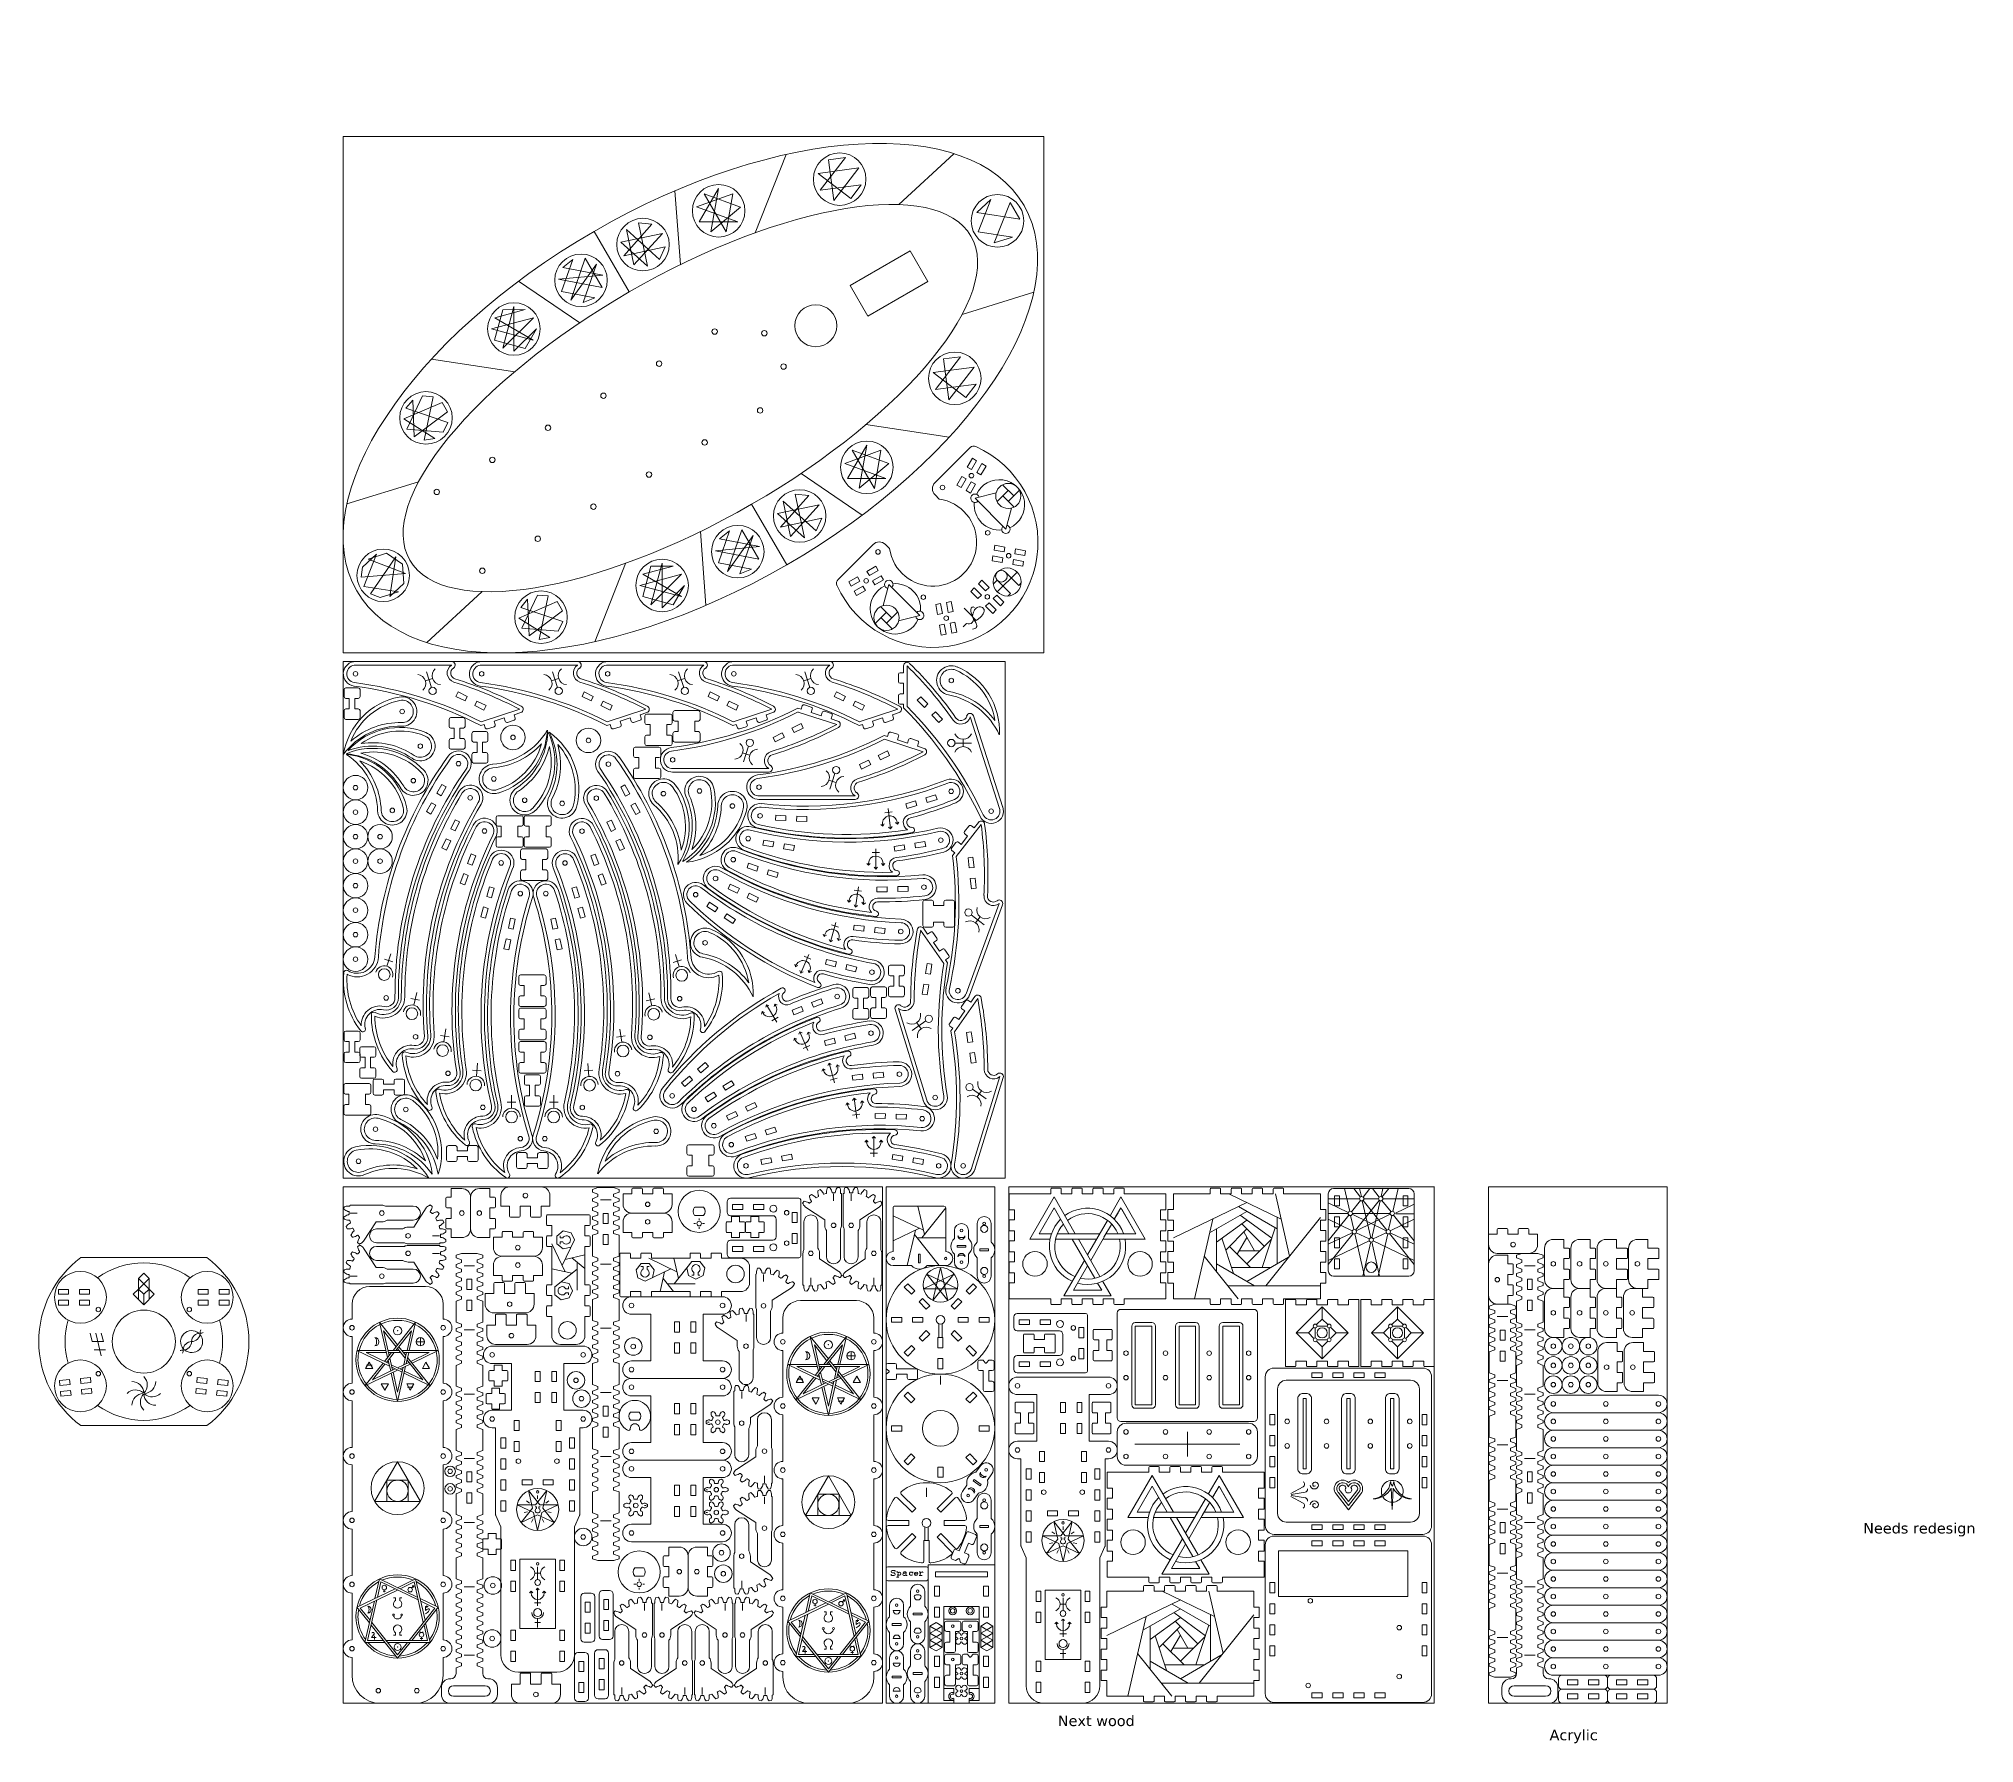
# Model space of a CAD drawing. Header units: millimetres. Extents: x -174 to 931, y -23 to 951.
import ezdxf
from ezdxf.enums import TextEntityAlignment as Align

# ---------------------------------------------------------------- set-up
doc = ezdxf.new("R2010")
doc.units = ezdxf.units.MM
doc.layers.get('0').update_dxf_attribs({"lineweight": 25, "true_color": 0xffffff})
doc.layers.add('a', color=7, linetype='Continuous', true_color=0xffffff)
for name, color, linetype, lineweight, true_color in [('First Cuts (Holes)', 3, 'Continuous', 5, 0x00ff00), ('lables', 1, 'Continuous', 5, 0xff0000), ('Mid Cuts', 5, 'Continuous', 5, 0x0000ff), ('Outlines', 4, 'Continuous', 5, 0x00ffff)]:
    doc.layers.add(name, color=color, linetype=linetype, lineweight=lineweight, true_color=true_color)
doc.styles.add('textstyle11', font='')
doc.styles.add('textstyle12', font='')
doc.styles.add('textstyle13', font='')
doc.styles.get('textstyle11').set_extended_font_data('Verdana')
doc.styles.get('textstyle12').set_extended_font_data('Verdana')
doc.styles.get('textstyle13').set_extended_font_data('Verdana')

msp = doc.modelspace()

# ---------------------------------------------------------------- texts
for s, style, p in [('Needs redesign', 'textstyle13', (900, 100)), ('Next wood', 'textstyle11', (430, -10)), ('Acrylic', 'textstyle12', (702.6, -18.1))]:
    msp.add_text(s, height=6, rotation=359.994, dxfattribs=dict(style=style)).set_placement(p, align=Align.MIDDLE_CENTER)

# ---------------------------------------------------------------- blocks, each defined once
blk = doc.blocks.new('Hole - Screw')
at = {"layer": 'First Cuts (Holes)'}
blk.add_circle((0, 0), 1.3, dxfattribs=at)
blk = doc.blocks.new('Display Base')
at = {"layer": 'First Cuts (Holes)'}
for p, q in [((-10.1, -111.1), (10.1, -111.1)), ((-10.1, -150.7), (-10.1, -111.1)), ((10.1, -111.1), (10.1, -150.7)), ((10.1, -150.7), (-10.1, -150.7))]:
    blk.add_line(p, q, dxfattribs=at)
blk.add_circle((0, -82.7), 12, dxfattribs=at)
at = {"layer": 'lables'}
for p, q in [((0, 215.3), (-12.4, 199.7)), ((-12.4, 199.7), (-10, 210.4)), ((-5.5, 214), (-10, 210.4)), ((5.5, 214), (-5.5, 191)), ((5.5, 191), (-5.5, 214)), ((12.4, 199.7), (0, 215.3)), ((10, 210.4), (5.5, 214)), ((10, 210.4), (12.4, 199.7)), ((-36.2, 158.4), (-45.7, 200.1)), ((-10, 194.6), (-12.4, 205.3)), ((-12.4, 205.3), (5.5, 191)), ((-5.5, 191), (12.4, 205.3)), ((12.4, 205.3), (10, 194.6)), ((36.2, 158.4), (45.7, 200.1)), ((-10, 194.6), (0, 189.8)), ((0, 189.8), (10, 194.6)), ((-59.8, 147.7), (-78.3, 137.9)), ((-65.7, 149.1), (-77.6, 131.9)), ((-71.6, 147.7), (-68.7, 124)), ((-53, 137.9), (-71.6, 147.7)), ((-53.8, 131.9), (-65.7, 149.1)), ((-59.8, 147.7), (-62.6, 124)), ((53, 137.9), (71.6, 147.7)), ((53.8, 131.9), (65.7, 149.1)), ((59.8, 147.7), (78.3, 137.9)), ((59.8, 147.7), (62.6, 124)), ((65.7, 149.1), (77.6, 131.9)), ((71.6, 147.7), (68.7, 124)), ((-76.2, 143.6), (-78.3, 137.9)), ((-76.2, 143.6), (-57.2, 126.8)), ((-74.1, 126.8), (-55.2, 143.6)), ((-53, 137.9), (-55.2, 143.6)), ((53, 137.9), (55.2, 143.6)), ((74.1, 126.8), (55.2, 143.6)), ((76.2, 143.6), (57.2, 126.8)), ((76.2, 143.6), (78.3, 137.9)), ((-74.1, 126.8), (-77.6, 131.9)), ((-68.7, 124), (-62.6, 124)), ((-53.8, 131.9), (-57.2, 126.8)), ((53.8, 131.9), (57.2, 126.8)), ((68.7, 124), (62.6, 124)), ((74.1, 126.8), (77.6, 131.9)), ((-63.2, 79.3), (-93.2, 116.9)), ((63.2, 79.3), (93.2, 116.9)), ((-84.6, 80.2), (-97.3, 67.5)), ((-95.6, 61.1), (-78.2, 78.5)), ((-84.6, 54.7), (-91, 78.5)), ((-91, 78.5), (-73.6, 61.1)), ((-71.8, 67.5), (-84.6, 80.2)), ((-78.2, 78.5), (-84.6, 54.7)), ((71.8, 67.5), (84.6, 80.2)), ((91, 78.5), (73.6, 61.1)), ((95.6, 61.1), (78.2, 78.5)), ((78.2, 78.5), (84.6, 54.7)), ((84.6, 80.2), (97.3, 67.5)), ((84.6, 54.7), (91, 78.5)), ((-97.3, 67.5), (-91, 56.4)), ((-73.6, 61.1), (-95.6, 73.8)), ((-91, 56.4), (-95.6, 73.8)), ((-73.6, 73.8), (-95.6, 61.1)), ((-73.6, 73.8), (-78.2, 56.4)), ((-78.2, 56.4), (-71.8, 67.5)), ((78.2, 56.4), (71.8, 67.5)), ((73.6, 61.1), (95.6, 73.8)), ((73.6, 73.8), (78.2, 56.4)), ((73.6, 73.8), (95.6, 61.1)), ((91, 56.4), (95.6, 73.8)), ((97.3, 67.5), (91, 56.4)), ((-68.9, 33.2), (-106.9, 51.5)), ((68.9, 33.2), (106.9, 51.5)), ((-89.5, 33.2), (-102.1, 18.6)), ((-76.9, 18.6), (-89.5, 33.2)), ((76.9, 18.6), (89.5, 33.2)), ((89.5, 33.2), (102.1, 18.6)), ((-101.1, 25.7), (-102.1, 18.6)), ((-101.1, 25.7), (-85.9, 8.2)), ((-82.6, 31.2), (-99.2, 12.1)), ((-79.9, 12.1), (-96.4, 31.2)), ((-96.4, 31.2), (-85.9, 8.2)), ((-93.1, 8.2), (-82.6, 31.2)), ((-93.1, 8.2), (-77.9, 25.7)), ((-77.9, 25.7), (-76.9, 18.6)), ((77.9, 25.7), (76.9, 18.6)), ((93.1, 8.2), (77.9, 25.7)), ((79.9, 12.1), (96.4, 31.2)), ((93.1, 8.2), (82.6, 31.2)), ((82.6, 31.2), (99.2, 12.1)), ((96.4, 31.2), (85.9, 8.2)), ((101.1, 25.7), (85.9, 8.2)), ((101.1, 25.7), (102.1, 18.6)), ((-99.2, 12.1), (-79.9, 12.1)), ((99.2, 12.1), (79.9, 12.1)), ((-70, 0), (-110, 0)), ((70, 0), (110, 0)), ((-82, -10.1), (-101.6, -16.5)), ((-89.5, -7.7), (-97, -30.7)), ((-97, -10.1), (-89.5, -33.2)), ((-77.4, -16.5), (-97, -10.1)), ((-82, -30.7), (-89.5, -7.7)), ((-89.5, -33.2), (-82, -10.1)), ((77.4, -16.5), (97, -10.1)), ((82, -30.7), (89.5, -7.7)), ((82, -10.1), (101.6, -16.5)), ((89.5, -33.2), (82, -10.1)), ((89.5, -7.7), (97, -30.7)), ((97, -10.1), (89.5, -33.2)), ((-77.4, -16.5), (-101.6, -24.4)), ((-77.4, -24.4), (-101.6, -16.5)), ((77.4, -16.5), (101.6, -24.4)), ((77.4, -24.4), (101.6, -16.5)), ((-97, -30.7), (-101.6, -24.4)), ((-77.4, -24.4), (-82, -30.7)), ((77.4, -24.4), (82, -30.7)), ((97, -30.7), (101.6, -24.4)), ((-68.9, -33.2), (-106.9, -51.5)), ((68.9, -33.2), (106.9, -51.5)), ((68.9, -33.2), (106.9, -51.5)), ((-84.6, -54.7), (-95.6, -73.8)), ((-84.6, -54.7), (-73.6, -73.8)), ((84.6, -54.7), (73.6, -73.8)), ((84.6, -54.7), (95.6, -73.8)), ((-72, -65.2), (-97.2, -65.2)), ((-80.2, -79.4), (-97.2, -65.2)), ((-95.6, -73.8), (-76.4, -57.7)), ((-89, -79.4), (-92.8, -57.7)), ((-73.6, -73.8), (-92.8, -57.7)), ((-89, -79.4), (-72, -65.2)), ((-80.2, -79.4), (-76.4, -57.7)), ((72, -65.2), (97.2, -65.2)), ((89, -79.4), (72, -65.2)), ((73.6, -73.8), (92.8, -57.7)), ((95.6, -73.8), (76.4, -57.7)), ((80.2, -79.4), (76.4, -57.7)), ((80.2, -79.4), (97.2, -65.2)), ((89, -79.4), (92.8, -57.7)), ((-63.2, -79.3), (-93.2, -116.9)), ((63.2, -79.3), (93.2, -116.9)), ((-78.4, -136.4), (-56.7, -127.4)), ((-74.7, -145.4), (-65.7, -123.6)), ((-74.7, -127.4), (-52.9, -136.4)), ((-74.7, -127.4), (-65.7, -149.1)), ((-65.7, -123.6), (-56.7, -145.4)), ((-65.7, -149.1), (-56.7, -127.4)), ((74.7, -127.4), (52.9, -136.4)), ((65.7, -123.6), (56.7, -145.4)), ((65.7, -149.1), (56.7, -127.4)), ((78.4, -136.4), (56.7, -127.4)), ((74.7, -145.4), (65.7, -123.6)), ((74.7, -127.4), (65.7, -149.1)), ((-78.4, -136.4), (-74.7, -145.4)), ((-56.7, -145.4), (-52.9, -136.4)), ((56.7, -145.4), (52.9, -136.4)), ((78.4, -136.4), (74.7, -145.4)), ((-36.2, -158.4), (-45.7, -200.1)), ((36.2, -158.4), (45.7, -200.1)), ((-12.4, -205.3), (0, -189.8)), ((-12.4, -205.3), (-10, -194.6)), ((-10, -194.6), (5.5, -214)), ((-5.5, -214), (10, -194.6)), ((0, -189.8), (12.4, -205.3)), ((12.4, -205.3), (10, -194.6)), ((-5.5, -214), (5.5, -214))]:
    blk.add_line(p, q, dxfattribs=at)
for centre in [(0, 202.5), (-65.7, 136.4), (65.7, 136.4), (-84.6, 67.5), (84.6, 67.5), (-89.5, 20.4), (89.5, 20.4), (-89.5, -20.4), (89.5, -20.4), (-84.6, -67.5), (84.6, -67.5), (-65.7, -136.4), (65.7, -136.4), (0, -202.5)]:
    blk.add_circle(centre, 15, dxfattribs=at)
blk.add_ellipse((0, 0), major_axis=(0, 185), ratio=0.378378, dxfattribs=at)
at = {"layer": 'Outlines'}
blk.add_ellipse((0, 0), major_axis=(0, -220), ratio=0.5, dxfattribs=at)
at = {"layer": 'First Cuts (Holes)', "xscale": 1.2, "yscale": 1.2}
for p in [(-26, 152.2), (26, 152.2), (-26, 115.6), (26, 115.6), (-26, 78.9), (26, 78.9), (-26, 42.3), (26, 42.3), (-26, 5.6), (26, 5.6), (-26, -31), (26, -31), (-11, -55.1), (11, -55.1)]:
    blk.add_blockref('Hole - Screw', p, dxfattribs=at)
blk = doc.blocks.new('Leg Washer')
at = {"layer": 'Outlines'}
blk.add_circle((0, 0), 7, dxfattribs=at)
at = {"layer": 'a', "yscale": -1, "rotation": 180}
blk.add_blockref('Hole - Screw', (0, 0), dxfattribs=at)
blk = doc.blocks.new('Claw')
at = {"layer": 'lables', "flags": 128}
blk.add_lwpolyline([(-1.3, 6.3, 1.117247), (2.6, -5.8, -0.190808), (33.5, -4.4, 0.255133)], format="xyb", close=True, dxfattribs=at)
at = {"layer": 'Outlines'}
for centre, radius, start, end in [((0, 0), 8.4, 101.654, 294.3325), ((6.4, -30.9), 40, 32.2152, 101.654), ((19.9, -44.1), 40, 59.5308, 114.3325)]:
    blk.add_arc(centre, radius, start, end, dxfattribs=at)
at = {"layer": 'a', "yscale": -1, "rotation": 165.9637565320735}
blk.add_blockref('Hole - Screw', (0, 0), dxfattribs=at)
blk = doc.blocks.new('Hole - Mount')
at = {"layer": 'First Cuts (Holes)'}
for p, q in [((-1.4, 8.9), (1.4, 8.9)), ((-1.4, 3.1), (-1.4, 8.9)), ((1.4, 3.1), (-1.4, 3.1)), ((1.4, 8.9), (1.4, 3.1)), ((-1.4, -3.1), (1.4, -3.1)), ((-1.4, -8.9), (-1.4, -3.1)), ((1.4, -8.9), (-1.4, -8.9)), ((1.4, -3.1), (1.4, -8.9))]:
    blk.add_line(p, q, dxfattribs=at)
blk = doc.blocks.new('Leg - Lower')
at = {"layer": 'lables'}
for p, q in [((2.5, -20.8), (7.5, -20.8)), ((5, -17.4), (5, -24.9))]:
    blk.add_line(p, q, dxfattribs=at)
at = {"layer": 'lables', "flags": 128}
blk.add_lwpolyline([(8.9, 19.4, -0.502201), (-0.3, 5, 0.484658), (-4.8, -1.5, -0.154356), (-5.1, -138.4, 0.99166), (5, -141.7, 0.138205), (11.1, -20.9, -0.544881), (25.3, -6.3, 0.171685)], format="xyb", close=True, dxfattribs=at)
at = {"layer": 'lables'}
blk.add_circle((5, -12.4), 3.33, dxfattribs=at)
blk.add_arc((5, -12.4), 5, 180, 0, dxfattribs=at)
at = {"layer": 'Outlines'}
for centre, radius, start, end in [((7.5, 21), 1.5, 54.7225, 212.1189), ((-19.2, -16.7), 47.7, 12.3106, 54.7225), ((-1.1, 15.6), 8.64, 274.0021, 32.1189), ((0, 0), 7, 94.0021, 197.4321), ((-221.3, -69.5), 225, 342.3333, 17.4321), ((22.9, -18.2), 10.1, 74.6077, 192.8484), ((26, -7), 1.5, 254.6077, 16.6487), ((-206.3, -70.5), 225, 341.3736, 12.8484), ((0, -140), 7.3, 162.3333, 341.3736)]:
    blk.add_arc(centre, radius, start, end, dxfattribs=at)
at = {"layer": 'Outlines', "zscale": 1.5}
blk.add_blockref('Hole - Screw', (0, 0), dxfattribs=at)
for name, p, rotation in [('Hole - Mount', (6.1, -116.9), 347.9050188855066), ('Hole - Screw', (0, -140), 5.751631411625578)]:
    blk.add_blockref(name, p, dxfattribs=dict(at, rotation=rotation))
blk = doc.blocks.new('Leg - Mid')
at = {"layer": 'lables'}
for p, q in [((68.8, 14.7), (67.8, 13.6)), ((68.8, 13.6), (68.8, 14.7)), ((68.8, 14.7), (69.8, 13.6)), ((73, 16.8), (72, 15.7)), ((73, 5.2), (73, 16.8)), ((73, 16.8), (74, 15.7)), ((76.2, 13.6), (77.2, 14.7)), ((77.2, 13.6), (77.2, 14.7)), ((77.2, 14.7), (78.2, 13.6)), ((70.9, 7.3), (75.1, 7.3))]:
    blk.add_line(p, q, dxfattribs=at)
at = {"layer": 'lables', "flags": 128}
blk.add_lwpolyline([(-1.7, 4.7, 0.943237), (1.2, -4.9, -0.120248), (108.8, -4.9, 0.99218), (111.3, 4.8, 0.030345), (84.7, 10.1, -0.673639), (82.5, 18.6, 0.096657)], format="xyb", close=True, dxfattribs=at)
at = {"layer": 'lables'}
blk.add_arc((73, 13.6), 4.2, 180, 0, dxfattribs=at)
at = {"layer": 'Outlines'}
for centre, radius, start, end in [((76, -204.3), 225, 87.695, 110.4063), ((85.4, 14.8), 2.75, 94.8787, 262.339), ((55, -210.9), 225, 75.3867, 82.339), ((85, 19), 1.5, 274.8787, 87.695), ((0, 0), 7, 110.4063, 283.7136), ((110, 0), 7, 256.2864, 75.3867), ((55, -225.4), 225, 76.2864, 103.7136)]:
    blk.add_arc(centre, radius, start, end, dxfattribs=at)
at = {"zscale": 1.5}
for p in [(0, 0), (110, 0)]:
    blk.add_blockref('Hole - Screw', p, dxfattribs=at)
at = {"layer": 'lables', "zscale": 1.5}
for p, rotation in [((17.5, 3.7), 99.61150561543356), ((92.4, 3.7), 260.4423536227336)]:
    blk.add_blockref('Hole - Mount', p, dxfattribs=dict(at, rotation=rotation))
blk = doc.blocks.new('Leg - Top')
at = {"layer": 'lables'}
for p, q in [((1.5, 4.8), (53.8, -12.1)), ((36.8, -16), (41, -16)), ((38.9, -20.7), (38.9, -11.3)), ((53.8, -12.1), (53.8, -12.1)), ((83, -48), (59.8, -48)), ((83, -48), (83, -48))]:
    blk.add_line(p, q, dxfattribs=at)
blk.add_circle((38.9, -22.8), 2.1, dxfattribs=at)
for centre, radius, start, end in [((0, 0), 5, 69.5815, 245.27), ((-99.7, -209.5), 227, 45.3439, 64.5424), ((31.7, -16), 5.12, 292.6199, 67.3801), ((46.2, -16), 5.12, 112.6199, 247.3801), ((55.1, -17.3), 5.41, 104.7903, 234.9431), ((-76.1, -204.3), 223, 44.5001, 54.9431)]:
    blk.add_arc(centre, radius, start, end, dxfattribs=at)
at = {"layer": 'Outlines'}
for p, q in [((2.1, 6.7), (54.4, -10.2)), ((59, -50), (61, -50)), ((61, -50), (59, -50)), ((61, -52), (61, -50)), ((66, -53), (62, -53)), ((67, -52), (67, -50)), ((73, -50), (67, -50)), ((73, -52), (73, -50)), ((78, -53), (74, -53)), ((83, -50), (79, -50)), ((79, -52), (79, -50))]:
    blk.add_line(p, q, dxfattribs=at)
for centre, radius, start, end in [((0, 0), 7, 69.5815, 245.27), ((-99.7, -209.5), 225, 45.1351, 64.5424), ((53.8, -12.1), 2, 284.7903, 72.1143), ((55.1, -17.3), 3.41, 104.7903, 234.9431), ((-76.1, -204.3), 225, 44.5001, 54.9431), ((62, -52), 1, 180, 270), ((66, -52), 1, 270, 0), ((74, -52), 1, 180, 270), ((78, -52), 1, 270, 0), ((83, -48), 2, 270, 44.5001)]:
    blk.add_arc(centre, radius, start, end, dxfattribs=at)
at = {"layer": 'lables', "rotation": 46}
blk.add_blockref('Hole - Mount', (58, -35), dxfattribs=at)
at = {"layer": 'Outlines'}
blk.add_blockref('Hole - Screw', (0, 0), dxfattribs=at)
blk = doc.blocks.new('Leg Mount - front')
at = {"layer": 'lables'}
for p, q in [((-22, 46), (-6, 46)), ((-17.3, 52), (-19.3, 52)), ((-17.3, 41.3), (-17.3, 52)), ((-10.7, 52), (-10.7, 41.3)), ((-10.7, 52), (-8.7, 52)), ((14, 49), (14, 46.1)), ((14, 45.9), (14, 39.2)), ((21.8, 46.3), (19.2, 46.4)), ((-10.7, 41.3), (-7.5, 41.3)), ((-34.8, 24.2), (-45.6, 17.9)), ((-34.8, -0.8), (-34.8, 24.2)), ((34.8, -0.8), (34.8, 24.2)), ((34.8, 24.2), (45.6, 17.9)), ((-56.1, 13.9), (-47, 13.9)), ((-51.4, 4.8), (-51.4, 13.9)), ((-47, 18.5), (-47, 9.5)), ((42.4, 13.9), (51.4, 13.9)), ((47, 4.8), (47, 13.9)), ((51.4, 18.5), (51.4, 9.5)), ((-42.4, 9.5), (-51.4, 9.5)), ((-45.6, 5.5), (-34.8, -0.8)), ((45.6, 5.5), (34.8, -0.8)), ((56.1, 9.5), (47, 9.5))]:
    blk.add_line(p, q, dxfattribs=at)
for centre, radius in [((-14, 46), 8), ((-14, 41.3), 3.33), ((-49.2, 11.7), 7.2), ((49.2, 11.7), 7.2)]:
    blk.add_circle(centre, radius, dxfattribs=at)
for centre, radius, start, end in [((14, 46), 7.81, 0, 0), ((16.6, 45.6), 2.63, 16.9689, 169.755), ((16.6, 45.6), 2.63, 178.6075, 179.994), ((-42, 11.7), 14.4, 69.5235, 290.4101), ((-34.8, 24.2), 2.39, 270, 210), ((-42, 11.7), 14.4, 309.5899, 50.4765), ((42, 11.7), 14.4, 129.5235, 230.4101), ((34.8, 24.2), 2.39, 330, 270), ((42, 11.7), 14.4, 249.5899, 110.4765), ((-34.8, -0.8), 2.41, 150, 90), ((34.8, -0.8), 2.41, 90, 30)]:
    blk.add_arc(centre, radius, start, end, dxfattribs=at)
for points, knots in [([(14, 49), (11.5, 49.5), (9, 49.4), (7, 48.7), (6.4, 47.8), (6.2, 46.8), (6.3, 45.8), (7.3, 44.5), (8.5, 44.1), (9.8, 44), (11.1, 44.3), (12.3, 44.7), (13.3, 45.4), (13.9, 46)], [0, 0, 0, 0, 1, 2, 3, 4, 5, 6, 7, 8, 9, 10, 10.868801, 10.868801, 10.868801, 10.868801]), ([(13.9, 45.9), (13.4, 44.5), (12.2, 41.9), (9.5, 41.6), (9.4, 43.1)], [4.024562, 4.024562, 4.024562, 4.024562, 5, 6, 6, 6, 6]), ([(19, 51.1), (18.2, 51.9), (16.6, 51.9), (15.8, 51.5), (14.9, 49.3), (14.4, 47.3), (14, 46.3)], [0, 0, 0, 0, 1, 2, 3, 3.871984, 3.871984, 3.871984, 3.871984])]:
    blk.add_open_spline(points, degree=3, knots=knots, dxfattribs=at)
at = {"layer": 'Outlines'}
for p, q in [((-20, -15), (-20, -18.3)), ((20, -15), (20, -18.3)), ((-53.3, -23.3), (-25, -23.3)), ((53.3, -23.3), (25, -23.3))]:
    blk.add_line(p, q, dxfattribs=at)
for centre, radius, start, end in [((0, 0), 60, 339.1087, 200.8913), ((0, 0), 25, 323.1301, 216.8699), ((-53.3, -20.3), 3, 200.8913, 270), ((-25, -18.3), 5, 270, 0), ((25, -18.3), 5, 180, 270), ((53.3, -20.3), 3, 270, 339.1087)]:
    blk.add_arc(centre, radius, start, end, dxfattribs=at)
at = {"yscale": -1}
for name, p, rotation in [('Hole - Mount', (-22.7, 37.8), 215), ('Hole - Mount', (-27.8, 34.3), 215), ('Hole - Screw', (-26, 18.3), 180), ('Hole - Screw', (26, 18.3), 180), ('Hole - Mount', (-43.3, -8.4), 285), ('Hole - Mount', (-41.7, -14.4), 285)]:
    blk.add_blockref(name, p, dxfattribs=dict(at, rotation=rotation))
for p in [(-3.1, 44), (3.1, 44)]:
    blk.add_blockref('Hole - Mount', p)
for p, rotation in [((22.7, 37.8), 325), ((27.8, 34.3), 325), ((41.7, -14.4), 255), ((43.3, -8.4), 255)]:
    blk.add_blockref('Hole - Mount', p, dxfattribs=dict(rotation=rotation))
at = {"layer": 'a', "yscale": -1, "rotation": 180}
for p in [(-26, -18.3), (26, -18.3)]:
    blk.add_blockref('Hole - Screw', p, dxfattribs=at)
at = {"layer": 'lables'}
for p in [(0, 44), (25.2, 36), (42.5, -11.4)]:
    blk.add_blockref('Hole - Screw', p, dxfattribs=at)
at = {"layer": 'lables', "yscale": -1, "rotation": 180}
for p in [(-25.2, 36), (-42.5, -11.4)]:
    blk.add_blockref('Hole - Screw', p, dxfattribs=at)
blk = doc.blocks.new('Mid Leg Spacer')
at = {"layer": 'Outlines'}
for p, q in [((-6.7625, 0), (6.7625, 0)), ((-7.7625, -1), (-7.7625, -5)), ((-6.7625, -6), (-4.7625, -6)), ((-4.7625, -6), (-4.7625, -12)), ((6.7625, -6), (4.7625, -6)), ((4.7625, -6), (4.7625, -12)), ((7.7625, -1), (7.7625, -5)), ((-7.7625, -13), (-7.7625, -17)), ((-6.7625, -12), (-4.7625, -12)), ((-6.7625, -18), (6.7625, -18)), ((6.7625, -12), (4.7625, -12)), ((7.7625, -13), (7.7625, -17))]:
    blk.add_line(p, q, dxfattribs=at)
for centre, start, end in [((6.7625, -1), 0, 90), ((-6.7625, -1), 90, 180), ((-6.7625, -5), 180, 270), ((6.7625, -5), 270, 0), ((-6.7625, -13), 90, 180), ((-6.7625, -17), 180, 270), ((6.7625, -13), 0, 90), ((6.7625, -17), 270, 0)]:
    blk.add_arc(centre, 1, start, end, dxfattribs=at)
blk = doc.blocks.new('Lower Leg Spacer')
at = {"layer": 'Outlines'}
for p, q in [((-3.5875, 0), (3.5875, 0)), ((-4.5875, -1), (-4.5875, -5)), ((-3.5875, -6), (-1.5875, -6)), ((-1.5875, -6), (-1.5875, -12)), ((3.5875, -6), (1.5875, -6)), ((1.5875, -6), (1.5875, -12)), ((4.5875, -1), (4.5875, -5)), ((-4.5875, -13), (-4.5875, -17)), ((-3.5875, -12), (-1.5875, -12)), ((-3.5875, -18), (3.5875, -18)), ((3.5875, -12), (1.5875, -12)), ((4.5875, -13), (4.5875, -17))]:
    blk.add_line(p, q, dxfattribs=at)
for centre, start, end in [((3.5875, -1), 0, 90), ((-3.5875, -1), 90, 180), ((-3.5875, -5), 180, 270), ((3.5875, -5), 270, 0), ((-3.5875, -13), 90, 180), ((-3.5875, -17), 180, 270), ((3.5875, -13), 0, 90), ((3.5875, -17), 270, 0)]:
    blk.add_arc(centre, 1, start, end, dxfattribs=at)
blk = doc.blocks.new('Pulley Guide')
at = {"layer": 'First Cuts (Holes)'}
blk.add_circle((0, -3), 0.75, dxfattribs=at)
at = {"layer": 'Outlines'}
for p, q in [((-3.5875, 0), (3.5875, 0)), ((-4.5875, -1), (-4.5875, -5)), ((-3.5875, -6), (-1.5875, -6)), ((-1.5875, -6), (-1.5875, -12)), ((3.5875, -6), (1.5875, -6)), ((1.5875, -6), (1.5875, -17)), ((4.5875, -1), (4.5875, -5)), ((-4.5875, -13), (-4.5875, -17)), ((-3.5875, -12), (-1.5875, -12)), ((-3.5875, -18), (0.5875, -18))]:
    blk.add_line(p, q, dxfattribs=at)
for centre, start, end in [((3.5875, -1), 0, 90), ((-3.5875, -1), 90, 180), ((-3.5875, -5), 180, 270), ((3.5875, -5), 270, 0), ((-3.5875, -13), 90, 180), ((-3.5875, -17), 180, 270), ((0.5875, -17), 270, 0)]:
    blk.add_arc(centre, 1, start, end, dxfattribs=at)
blk = doc.blocks.new('Pulley Channel')
at = {"layer": 'Outlines'}
for p, q in [((1.6, 0), (0.4, -1.5)), ((1.6, 0), (3.6, 0)), ((-4.6, -1), (-4.6, -5)), ((-3.6, 0), (-1.6, 0)), ((-3.6, -6), (-1.6, -6)), ((-1.6, 0), (-0.4, -1.5)), ((-1.6, -6), (-1.6, -12)), ((3.6, -6), (1.6, -6)), ((1.6, -6), (1.6, -17)), ((4.6, -1), (4.6, -5)), ((-4.6, -13), (-4.6, -17)), ((-3.6, -12), (-1.6, -12)), ((-3.6, -18), (0.6, -18))]:
    blk.add_line(p, q, dxfattribs=at)
for centre, radius, start, end in [((3.6, -1), 1, 0, 90), ((-3.6, -1), 1, 90, 180), ((-3.6, -5), 1, 180, 270), ((0, -1.2), 0.5, 218.4408, 321.5592), ((3.6, -5), 1, 270, 0), ((-3.6, -13), 1, 90, 180), ((-3.6, -17), 1, 180, 270), ((0.6, -17), 1, 270, 0)]:
    blk.add_arc(centre, radius, start, end, dxfattribs=at)
blk = doc.blocks.new('Pulley - Top')
at = {"layer": 'First Cuts (Holes)'}
for p, q in [((-1, -10.1), (-1, -2.3)), ((1, -10.1), (1, -2.3))]:
    blk.add_line(p, q, dxfattribs=at)
blk.add_circle((0, 0), 2.5, dxfattribs=at)
at = {"layer": 'lables'}
for p, q in [((7.7, 26.2), (-9.7, 17.8)), ((9.7, 17.8), (-7.7, 26.2)), ((-7.7, 26.2), (4.3, 11.1)), ((0, 29.9), (-4.3, 11.1)), ((-4.3, 11.1), (7.7, 26.2)), ((4.3, 11.1), (0, 29.9)), ((-9.7, 17.8), (9.7, 17.8))]:
    blk.add_line(p, q, dxfattribs=at)
blk.add_circle((0, 20), 9.9, dxfattribs=at)
at = {"layer": 'Outlines'}
blk.add_circle((0, 0), 31, dxfattribs=at)
blk.add_blockref('Hole - Mount', (0, -19))
at = {"layer": 'First Cuts (Holes)'}
for p, rotation in [((-13.4, 13.4), 225), ((13.4, 13.4), 135), ((-19, 0), 270), ((19, 0), 90), ((13.4, -13.4), 45)]:
    blk.add_blockref('Hole - Mount', p, dxfattribs=dict(at, rotation=rotation))
at = {"layer": 'First Cuts (Holes)', "yscale": -1, "rotation": 134.9999999999999}
blk.add_blockref('Hole - Mount', (-13.4, -13.4), dxfattribs=at)
blk = doc.blocks.new('Pulley - Middle')
at = {"layer": 'First Cuts (Holes)'}
for p, q in [((-1, -10.1), (-1, -2.3)), ((1, -10.1), (1, -2.3))]:
    blk.add_line(p, q, dxfattribs=at)
blk.add_circle((0, 0), 2.5, dxfattribs=at)
at = {"layer": 'lables'}
blk.add_line((0, 20), (0, 15), dxfattribs=at)
at = {"layer": 'Outlines'}
for p, q in [((-8.2, 6.1), (-16.5, 14.4)), ((-14.4, 16.5), (-6.1, 8.2)), ((6.1, 8.2), (14.4, 16.5)), ((16.5, 14.4), (8.2, 6.1)), ((-21.9, 1.5), (-10.1, 1.5)), ((-10.1, 1.5), (-10.1, -1.5)), ((-6.1, 8.2), (-8.2, 6.1)), ((8.2, 6.1), (6.1, 8.2)), ((10.1, -1.5), (10.1, 1.5)), ((10.1, 1.5), (21.9, 1.5)), ((-10.1, -1.5), (-21.9, -1.5)), ((-16.5, -14.4), (-8.2, -6.1)), ((-6.1, -8.2), (-14.4, -16.5)), ((-8.2, -6.1), (-6.1, -8.2)), ((-1.5, -21.9), (-1.5, -10.1)), ((-1.5, -10.1), (1.5, -10.1)), ((1.5, -10.1), (1.5, -21.9)), ((6.1, -8.2), (8.2, -6.1)), ((14.4, -16.5), (6.1, -8.2)), ((8.2, -6.1), (16.5, -14.4)), ((21.9, -1.5), (10.1, -1.5))]:
    blk.add_line(p, q, dxfattribs=at)
for centre, radius, start, end in [((0, 0), 23, 51.525, 128.475), ((0, 0), 23, 141.525, 173.475), ((-17.2, 13.7), 1, 45, 141.525), ((-13.7, 17.2), 1, 128.475, 225), ((13.7, 17.2), 1, 315, 51.525), ((17.2, 13.7), 1, 38.475, 135), ((0, 0), 23, 6.525, 38.475), ((-21.9, 2.5), 1, 173.475, 270), ((21.9, 2.5), 1, 270, 6.525), ((-21.9, -2.5), 1, 90, 186.525), ((0, 0), 23, 186.525, 218.475), ((0, 0), 23, 321.525, 353.475), ((21.9, -2.5), 1, 353.475, 90), ((-17.2, -13.7), 1, 218.475, 315), ((-13.7, -17.2), 1, 135, 231.525), ((0, 0), 23, 231.525, 263.475), ((-2.5, -21.9), 1, 263.475, 0), ((2.5, -21.9), 1, 180, 276.525), ((0, 0), 23, 276.525, 308.475), ((13.7, -17.2), 1, 308.475, 45), ((17.2, -13.7), 1, 225, 321.525)]:
    blk.add_arc(centre, radius, start, end, dxfattribs=at)
blk = doc.blocks.new('Pulley - Bottom')
at = {"layer": 'First Cuts (Holes)'}
for p, q in [((-20.8, 18.7), (-18.7, 20.8)), ((-16.7, 14.6), (-20.8, 18.7)), ((-18.7, 20.8), (-14.6, 16.7)), ((-14.6, 16.7), (-16.7, 14.6)), ((14.6, 16.7), (18.7, 20.8)), ((16.7, 14.6), (14.6, 16.7)), ((20.8, 18.7), (16.7, 14.6)), ((18.7, 20.8), (20.8, 18.7)), ((-27.9, 1.5), (-22.1, 1.5)), ((-27.9, -1.5), (-27.9, 1.5)), ((-22.1, 1.5), (-22.1, -1.5)), ((22.1, -1.5), (22.1, 1.5)), ((22.1, 1.5), (27.9, 1.5)), ((27.9, 1.5), (27.9, -1.5)), ((-22.1, -1.5), (-27.9, -1.5)), ((27.9, -1.5), (22.1, -1.5)), ((-20.8, -18.7), (-16.7, -14.6)), ((-18.7, -20.8), (-20.8, -18.7)), ((-14.6, -16.7), (-18.7, -20.8)), ((-16.7, -14.6), (-14.6, -16.7)), ((-1.5, -27.9), (-1.5, -22.1)), ((-1.5, -22.1), (1.5, -22.1)), ((1.5, -22.1), (1.5, -27.9)), ((14.6, -16.7), (16.7, -14.6)), ((18.7, -20.8), (14.6, -16.7)), ((16.7, -14.6), (20.8, -18.7)), ((20.8, -18.7), (18.7, -20.8)), ((1.5, -27.9), (-1.5, -27.9))]:
    blk.add_line(p, q, dxfattribs=at)
blk.add_circle((0, 0), 10.2, dxfattribs=at)
at = {"layer": 'lables'}
blk.add_line((0, 30), (0, 25), dxfattribs=at)
at = {"layer": 'Outlines'}
blk.add_circle((0, 0), 31, dxfattribs=at)
blk = doc.blocks.new('Hole - Zip Tie')
at = {"layer": 'First Cuts (Holes)'}
for p, q in [((-0.5, 2.5), (0.5, 2.5)), ((-0.5, -2.5), (-0.5, 2.5)), ((0.5, 2.5), (0.5, -2.5)), ((0.5, -2.5), (-0.5, -2.5))]:
    blk.add_line(p, q, dxfattribs=at)
blk = doc.blocks.new('Tail - Guide 1')
at = {"layer": 'First Cuts (Holes)'}
for centre in [(-15, 0), (15, 0)]:
    blk.add_circle(centre, 0.75, dxfattribs=at)
at = {"layer": 'lables'}
for centre in [(-12, 0), (12, 0)]:
    blk.add_circle(centre, 2, dxfattribs=at)
at = {"layer": 'Outlines'}
for p, q in [((-4.5, 4), (-15, 4)), ((15, 4), (4.5, 4)), ((-15, -4), (-4.5, -4)), ((4.5, -4), (15, -4))]:
    blk.add_line(p, q, dxfattribs=at)
for centre, radius, start, end in [((-15, 0), 4, 90, 270), ((0, 0), 6, 41.8103, 138.1897), ((15, 0), 4, 270, 90), ((0, 0), 6, 221.8103, 318.1897)]:
    blk.add_arc(centre, radius, start, end, dxfattribs=at)
at = {"layer": 'lables'}
blk.add_blockref('Hole - Zip Tie', (0, 0), dxfattribs=at)
blk = doc.blocks.new('Tail - Guide 2')
at = {"layer": 'First Cuts (Holes)'}
for centre in [(-13, 0), (13, 0)]:
    blk.add_circle(centre, 0.75, dxfattribs=at)
at = {"layer": 'lables'}
for centre, start, end in [((-10, 0), 270, 90), ((10, 0), 90, 270)]:
    blk.add_arc(centre, 2, start, end, dxfattribs=at)
for centre, start_param, end_param in [((-10, 0), 0, 3.141593), ((10, 0), 3.141593, 6.283185)]:
    blk.add_ellipse(centre, major_axis=(0, 2), ratio=0.5, start_param=start_param, end_param=end_param, dxfattribs=at)
at = {"layer": 'Outlines'}
for p, q in [((-4.5, 4), (-13, 4)), ((13, 4), (4.5, 4)), ((-13, -4), (-4.5, -4)), ((4.5, -4), (13, -4))]:
    blk.add_line(p, q, dxfattribs=at)
for centre, radius, start, end in [((-13, 0), 4, 90, 270), ((0, 0), 6, 41.8103, 138.1897), ((13, 0), 4, 270, 90), ((0, 0), 6, 221.8103, 318.1897)]:
    blk.add_arc(centre, radius, start, end, dxfattribs=at)
at = {"layer": 'lables'}
blk.add_blockref('Hole - Zip Tie', (0, 0), dxfattribs=at)
blk = doc.blocks.new('Tail - Guide 3')
at = {"layer": 'First Cuts (Holes)'}
for centre in [(-11, 0), (11, 0)]:
    blk.add_circle(centre, 0.75, dxfattribs=at)
at = {"layer": 'lables'}
for p, q in [((-8, 2), (-8, -2)), ((8, 2), (8, -2))]:
    blk.add_line(p, q, dxfattribs=at)
for centre, start, end in [((-8, 0), 270, 90), ((8, 0), 90, 270)]:
    blk.add_arc(centre, 2, start, end, dxfattribs=at)
at = {"layer": 'Outlines'}
for p, q in [((-4.5, 4), (-11, 4)), ((11, 4), (4.5, 4)), ((-11, -4), (-4.5, -4)), ((4.5, -4), (11, -4))]:
    blk.add_line(p, q, dxfattribs=at)
for centre, radius, start, end in [((-11, 0), 4, 90, 270), ((0, 0), 6, 41.8103, 138.1897), ((11, 0), 4, 270, 90), ((0, 0), 6, 221.8103, 318.1897)]:
    blk.add_arc(centre, radius, start, end, dxfattribs=at)
at = {"layer": 'lables'}
blk.add_blockref('Hole - Zip Tie', (0, 0), dxfattribs=at)
blk = doc.blocks.new('Tail - Guide 4')
at = {"layer": 'First Cuts (Holes)'}
for centre in [(-9, 0), (9, 0)]:
    blk.add_circle(centre, 0.75, dxfattribs=at)
at = {"layer": 'lables'}
for centre, start, end in [((-6, 0), 270, 90), ((6, 0), 90, 270)]:
    blk.add_arc(centre, 2, start, end, dxfattribs=at)
for centre, start_param, end_param in [((-6, 0), 3.141593, 6.283185), ((6, 0), 0, 3.141593)]:
    blk.add_ellipse(centre, major_axis=(0, 2), ratio=0.5, start_param=start_param, end_param=end_param, dxfattribs=at)
at = {"layer": 'Outlines'}
for p, q in [((-4.5, 4), (-9, 4)), ((9, 4), (4.5, 4)), ((-9, -4), (-4.5, -4)), ((4.5, -4), (9, -4))]:
    blk.add_line(p, q, dxfattribs=at)
for centre, radius, start, end in [((-9, 0), 4, 90, 270), ((0, 0), 6, 41.8103, 138.1897), ((9, 0), 4, 270, 90), ((0, 0), 6, 221.8103, 318.1897)]:
    blk.add_arc(centre, radius, start, end, dxfattribs=at)
at = {"layer": 'lables'}
blk.add_blockref('Hole - Zip Tie', (0, 0), dxfattribs=at)
blk = doc.blocks.new('Tail - base')
at = {"layer": 'First Cuts (Holes)'}
for centre in [(-15, 0), (15, 0)]:
    blk.add_circle(centre, 0.75, dxfattribs=at)
at = {"layer": 'lables'}
for p, q in [((2.9, -13.7), (-11.3, 4)), ((2.3, -16.2), (6.9, 4)), ((0, -17.3), (15, -10.1)), ((-1.3, -11.8), (-15, -29)), ((1.3, -11.8), (-15, -11.8)), ((-2.9, -13.7), (0.9, -30)), ((-2.3, -16.2), (15, -24.5))]:
    blk.add_line(p, q, dxfattribs=at)
at = {"layer": 'Outlines'}
for p, q in [((-4.5, 4), (-15, 4)), ((15, 4), (4.5, 4)), ((-15, -4), (-15, -29)), ((15, -29), (15, -4)), ((-14, -30), (14, -30))]:
    blk.add_line(p, q, dxfattribs=at)
for centre, radius, start, end in [((-15, 0), 4, 90, 270), ((0, 0), 6, 41.8103, 138.1897), ((15, 0), 4, 270, 90), ((-14, -29), 1, 180, 270), ((14, -29), 1, 270, 0)]:
    blk.add_arc(centre, radius, start, end, dxfattribs=at)
at = {"layer": 'lables'}
blk.add_blockref('Hole - Zip Tie', (0, 0), dxfattribs=at)
blk = doc.blocks.new('Servo holder')
at = {"layer": 'First Cuts (Holes)'}
for p, q in [((-14.9, 37), (-14.9, 34.2)), ((-14.9, 34.2), (14.8, 34.2)), ((-14.9, 37), (14.8, 37)), ((14.8, 37), (14.8, 34.2))]:
    blk.add_line(p, q, dxfattribs=at)
at = {"layer": 'lables'}
for p, q in [((-10.1, 10.1), (-10.1, 17.2)), ((-10.1, 17.2), (10.1, 17.2)), ((10.1, 10.1), (10.1, 17.2)), ((-14.5, 8.1), (-18, 6.1)), ((-14.5, 4), (-18, 6.1)), ((-18, 6.1), (-18, -6.1)), ((-14.5, 4), (-18, 2)), ((-14.5, 0), (-18, 2)), ((-14.5, 0), (-18, -2)), ((-11, 6.1), (-14.5, 8.1)), ((-11, 6.1), (-14.5, 4)), ((-11, 2), (-14.5, 4)), ((-11, 2), (-14.5, 0)), ((-11, -2), (-14.5, 0)), ((-11, -6.1), (-11, 6.1)), ((11, 6.1), (14.5, 8.1)), ((11, -6.1), (11, 6.1)), ((11, 6.1), (14.5, 4)), ((11, 2), (14.5, 4)), ((11, 2), (14.5, 0)), ((14.5, 8.1), (18, 6.1)), ((14.5, 4), (18, 6.1)), ((14.5, 4), (18, 2)), ((14.5, 0), (18, 2)), ((18, 6.1), (18, -6.1)), ((-14.5, -4), (-18, -2)), ((-14.5, -4), (-18, -6.1)), ((-14.5, -8.1), (-18, -6.1)), ((-11, -2), (-14.5, -4)), ((-11, -6.1), (-14.5, -4)), ((-11, -6.1), (-14.5, -8.1)), ((11, -2), (14.5, 0)), ((11, -2), (14.5, -4)), ((11, -6.1), (14.5, -4)), ((11, -6.1), (14.5, -8.1)), ((14.5, 0), (18, -2)), ((14.5, -4), (18, -2)), ((14.5, -4), (18, -6.1)), ((14.5, -8.1), (18, -6.1)), ((-10.1, -29.5), (-10.1, -36.5)), ((10.1, -29.5), (10.1, -36.5)), ((-4.4, -36.5), (-10.1, -36.5)), ((4.4, -36.5), (10.1, -36.5))]:
    blk.add_line(p, q, dxfattribs=at)
for centre in [(-5, 14.8), (5, 14.8)]:
    blk.add_circle(centre, 2.25, dxfattribs=at)
for centre, start, end in [((-5, -34), 74.534, 285.466), ((5, -34), 254.534, 105.466)]:
    blk.add_arc(centre, 2.25, start, end, dxfattribs=at)
at = {"layer": 'Outlines'}
for p, q in [((-19, 41.1), (19, 41.1)), ((-19, -37.9), (-19, 41.1)), ((19, 41.1), (19, -37.9)), ((-10.1, 10.1), (10.1, 10.1)), ((-10.1, 10.1), (-10.1, -29.5)), ((10.1, 10.1), (10.1, -29.5)), ((-4.4, -29.5), (-10.1, -29.5)), ((-4.4, -32.8), (-4.4, -29.5)), ((4.4, -29.5), (10.1, -29.5)), ((4.4, -32.8), (4.4, -29.5)), ((-19, -37.9), (-4.5, -37.9)), ((-4.4, -37.9), (-4.4, -35.2)), ((4.4, -37.9), (4.4, -35.2)), ((19, -37.9), (4.5, -37.9))]:
    blk.add_line(p, q, dxfattribs=at)
for centre, start, end in [((-5, -34), 62.5136, 297.4864), ((5, -34), 242.5136, 117.4864)]:
    blk.add_arc(centre, 1.3, start, end, dxfattribs=at)
at = {"layer": 'lables'}
for name, p in [('Hole - Mount', (-14, 20)), ('Hole - Mount', (14, 20)), ('Hole - Screw', (-5, 14.8)), ('Hole - Screw', (5, 14.8)), ('Hole - Mount', (-14, -20)), ('Hole - Mount', (14, -20))]:
    blk.add_blockref(name, p, dxfattribs=at)
blk = doc.blocks.new('Cable tie end')
at = {"layer": 'First Cuts (Holes)'}
blk.add_circle((0, 0), 0.75, dxfattribs=at)
at = {"layer": 'Outlines'}
for centre, radius, start, end in [((-2.5, 0), 1.5, 53.1301, 306.8699), ((0, 0), 2, 126.8699, 143.1301), ((0, 2.5), 1.5, 323.1301, 216.8699), ((0, 0), 2, 36.8699, 53.1301), ((2.5, 0), 1.5, 233.1301, 126.8699), ((0, 0), 2, 216.8699, 233.1301), ((0, -2.5), 1.5, 143.1301, 36.8699), ((0, 0), 2, 306.8699, 323.1301)]:
    blk.add_arc(centre, radius, start, end, dxfattribs=at)
blk = doc.blocks.new('Tail - Spacer')
at = {"layer": 'lables', "flags": 128}
for points in [[(3, -5.1), (3, -4.6), (3.8, -4.6), (3.2, -4.1, -0.414037), (3.3, -2.9)], [(4, -7.8), (4, -5.9, 0.906771), (3.8, -7.8, 0.60018), (4.9, -6.5, 0.000524), (4.9, -6.5), (4.6, -5.9)], [(3, -8.8), (3.7, -8.8), (3.4, -9, 0.906771), (4.4, -10.6, 0.358525), (4.9, -9.5, 0.036025), (4.9, -9.4), (4.6, -8.8)], [(5, -21.1), (4.3, -21.1, 0.414987), (5, -20.4), (5, -19.6, 0.906771), (3.5, -19.4, 0.049246), (3.5, -19.6), (3.5, -20.4, -0.906771), (2.1, -20.5, -0.049246), (2.1, -20.4), (2.1, -19.5, -0.414987), (2.7, -18.8), (2.1, -18.8)], [(3.2, -14.2, -0.179451), (2.9, -13.2, -0.414987), (3.5, -12.6), (3.8, -12.6, 0.049245), (3.7, -13.2, 0.049246), (3.7, -13.8, 0.005746), (3.7, -13.9, 0.005746), (3.7, -13.9, 0.844424), (5, -13.9, 0.014011), (5, -13.9, 0.199373), (4.6, -12.7, 0.030567), (4.5, -12.6), (5, -12.6), (5, -12)], [(3, -18), (3, -17.4), (3.7, -17.4, -5.849546), (4.3, -17.4), (5.9, -17.4)]]:
    blk.add_lwpolyline(points, format="xyb", dxfattribs=at)
for points in [[(3.8, -4.6), (5, -4.6)], [(5, -5.1), (5, -3.5)], [(5.9, -18), (5.9, -16.8)]]:
    blk.add_lwpolyline(points, dxfattribs=at)
at = {"layer": 'Outlines'}
for p, q in [((1, 0), (7, 0)), ((0, -23), (0, -1)), ((8, -1), (8, -23)), ((7, -24), (1, -24))]:
    blk.add_line(p, q, dxfattribs=at)
for centre, start, end in [((1, -1), 90, 180), ((7, -1), 0, 90), ((1, -23), 180, 270), ((7, -23), 270, 0)]:
    blk.add_arc(centre, 1, start, end, dxfattribs=at)
blk = doc.blocks.new('Spacer')
at = {"layer": 'Outlines'}
for p, q in [((-4, 12), (-4, -12)), ((-2, 14), (2, 14)), ((4, 12), (4, -12)), ((-2, -14), (2, -14))]:
    blk.add_line(p, q, dxfattribs=at)
for centre, start, end in [((-2, 12), 90, 180), ((2, 12), 0, 90), ((-2, -12), 180, 270), ((2, -12), 270, 0)]:
    blk.add_arc(centre, 2, start, end, dxfattribs=at)
blk.add_blockref('Hole - Mount', (0, 0))
blk = doc.blocks.new('Crossbar - Printx2')
at = {"layer": 'Outlines'}
for p, q in [((-26, 116.6), (26, 116.6)), ((-26, 106.6), (-15, 106.6)), ((-15, 106.6), (-15, 80)), ((15, 106.6), (26, 106.6)), ((15, 106.6), (15, 80)), ((-26, 80), (-15, 80)), ((15, 80), (26, 80))]:
    blk.add_line(p, q, dxfattribs=at)
at = {"layer": 'Outlines', "flags": 128}
blk.add_lwpolyline([(26, 23.3, -1), (26, 13.3), (15, 13.3), (15, -13.3), (26, -13.3, -1), (26, -23.3), (-26, -23.3, -1), (-26, -13.3), (-15, -13.3), (-15, 13.3), (-26, 13.3, -1), (-26, 23.3), (26, 23.3, 1), (26, 33.3), (15, 33.3), (15, 60), (26, 60, 1), (26, 70), (-26, 70, 1), (-26, 60), (-15, 60), (-15, 33.3), (-26, 33.3, 1), (-26, 23.3)], format="xyb", dxfattribs=at)
at = {"layer": 'Outlines'}
for centre, start, end in [((-26, 111.6), 90, 270), ((26, 111.6), 270, 90), ((-26, 75), 90, 270), ((26, 75), 270, 90)]:
    blk.add_arc(centre, 5, start, end, dxfattribs=at)
for p in [(0, 93.3), (9.3, 93.3), (0, 46.7), (9.3, 46.7), (0, 0), (9.3, 0)]:
    blk.add_blockref('Hole - Mount', p)
for p in [(-26, 111.6), (26, 111.6), (-26, 75), (26, 75), (-26, 65), (26, 65), (-26, 28.3), (26, 28.3), (-26, 18.3), (26, 18.3), (-26, -18.3), (26, -18.3)]:
    blk.add_blockref('Hole - Screw', p, dxfattribs=at)
blk = doc.blocks.new('Spine - Drive')
at = {"layer": 'lables'}
for p, q in [((-10.3, -20.4), (-5.7, -40.5)), ((0, -33.3), (-10.3, -20.4)), ((10.3, -20.4), (-2.5, -36.5)), ((6.6, -36.5), (10.3, -20.4)), ((-8, -25.2), (-4.8, -39.3)), ((-0.8, -34.3), (-8, -25.2)), ((8, -25.2), (-1, -36.5)), ((5.4, -36.5), (8, -25.2)), ((10.6, -31.5), (15.4, -31.5)), ((13, -29.1), (13, -33.8)), ((-6.6, -36.5), (-23.2, -36.5)), ((-23.2, -36.5), (-4.6, -45.5)), ((-8.3, -43.7), (-18.6, -56.6)), ((-16.2, -43.2), (-18.3, -46.7)), ((-18, -37.7), (-4.9, -44)), ((-6.4, -37.7), (-18, -37.7)), ((-14.2, -46.7), (-16.2, -43.2)), ((-3.5, -37.7), (-7.5, -42.8)), ((-2, -37.7), (-6.4, -43.3)), ((1, -36.5), (-5.4, -36.5)), ((-5.4, -42), (-3.9, -48.3)), ((2, -37.7), (-5.1, -37.7)), ((-4.4, -40.8), (-2.8, -47.7)), ((4.4, -40.8), (0, -35.3)), ((0, -46.4), (6.4, -43.3)), ((4.8, -39.3), (0.8, -34.3)), ((23.2, -36.5), (2.6, -36.5)), ((18, -37.7), (3.5, -37.7)), ((3.6, -44.7), (5.1, -37.7)), ((4.9, -44), (6.4, -37.7)), ((14.4, -53.3), (5.4, -42)), ((18.6, -56.6), (5.7, -40.5)), ((7.5, -42.8), (18, -37.7)), ((8.3, -43.7), (23.2, -36.5)), ((16.2, -43.2), (14.2, -46.7)), ((18.3, -46.7), (16.2, -43.2)), ((-18.6, -56.6), (0, -47.7)), ((-18.3, -46.7), (-14.2, -46.7)), ((-17.8, -44.9), (-14.6, -44.9)), ((-7.2, -44.2), (-14.4, -53.3)), ((-14.4, -53.3), (-1.4, -47)), ((-3.7, -49.5), (0, -65.6)), ((-3.6, -44.7), (2.9, -47.7)), ((-3.2, -46.1), (2.6, -48.9)), ((-2.6, -48.9), (0, -60.2)), ((0, -65.6), (4.6, -45.5)), ((0, -60.2), (3.2, -46.1)), ((1.4, -47), (7.2, -44.2)), ((3.7, -49.5), (18.6, -56.6)), ((4, -48.3), (14.4, -53.3)), ((14.2, -46.7), (18.3, -46.7)), ((-5.2, -55.6), (-9.3, -55.6)), ((-9.3, -55.6), (-7.2, -59.2)), ((-7.2, -59.2), (-5.2, -55.6)), ((9.3, -55.6), (5.2, -55.6)), ((5.2, -55.6), (7.2, -59.2)), ((5.6, -57.4), (8.8, -57.4)), ((7.2, -59.2), (9.3, -55.6)), ((0, -100), (-13.1, -122.7)), ((13.1, -122.7), (0, -100)), ((6.1, -110.6), (-6.1, -110.6)), ((-6.1, -110.6), (-6.1, -122.7)), ((6.1, -122.7), (6.1, -110.6)), ((-13.1, -122.7), (13.1, -122.7)), ((-23.2, -183.1), (-1.4, -172.7)), ((-21.3, -183.6), (0, -173.3)), ((-12.9, -178.2), (-10.3, -167)), ((-10.3, -167), (11.5, -177.5)), ((-9.5, -168.7), (11.8, -179)), ((-8.3, -173.9), (-6.9, -173.9)), ((-7.6, -173.2), (-7.6, -174.6)), ((0, -172), (10.3, -167)), ((1.4, -172.7), (9.5, -168.7)), ((8.1, -172.1), (9.2, -171)), ((9.2, -171), (8.4, -171)), ((9.2, -171), (9.2, -171.9)), ((9.5, -168.7), (14.7, -191.8)), ((10.3, -167), (15.7, -190.6)), ((-16, -192.1), (-23.2, -183.1)), ((-15.7, -190.6), (-21.3, -183.6)), ((-18.6, -203.2), (-13.2, -179.7)), ((-2.4, -177.7), (-1.2, -177.7)), ((-1.2, -177.7), (-1.2, -179.2)), ((1.2, -177.7), (2.4, -177.7)), ((1.2, -177.7), (1.2, -179.2)), ((21.3, -183.6), (6.6, -202.1)), ((23.2, -183.1), (8.1, -202.1)), ((12.9, -178.2), (23.2, -183.1)), ((13.2, -179.7), (21.3, -183.6)), ((15.9, -182.8), (17.4, -182.8)), ((16.7, -183.4), (16.7, -182.2)), ((0, -212.2), (-15.1, -193.3)), ((-13.5, -198.7), (-14.8, -200.5)), ((0, -210.3), (-14.7, -191.8)), ((-1.2, -199.1), (-1.2, -197.6)), ((1.2, -199.1), (1.2, -197.6)), ((15.1, -193.3), (17.1, -202.1)), ((16, -192.1), (18.6, -203.2)), ((-7.1, -203.2), (-18.6, -203.2)), ((-8.1, -202.1), (-17.1, -202.1)), ((-12.3, -200.5), (-14.8, -200.5)), ((-13.2, -201.6), (-13.2, -199.5)), ((17.1, -202.1), (-6.6, -202.1)), ((18.6, -203.2), (-5.6, -203.2)), ((-2.4, -199.1), (-1.2, -199.1)), ((7.1, -203.2), (0, -212.2)), ((0, -210.3), (5.6, -203.2)), ((1.2, -199.1), (2.4, -199.1)), ((12.9, -200.9), (14.4, -200.9)), ((13.7, -200.2), (13.7, -201.6))]:
    blk.add_line(p, q, dxfattribs=at)
at = {"layer": 'lables', "flags": 128}
for points in [[(-10, -21.6, 0.221924), (-21.9, -36.5)], [(9.6, -21.4, 0.221924), (-9.5, -21.4)], [(22, -36.5, 0.221924), (10, -21.6)], [(-22.1, -37.1, 0.053142), (-22.6, -41.8, 0.166814), (-17.8, -55.7)], [(17.8, -55.7, 0.166814), (22.6, -41.8, 0.053142), (22.1, -37.1)], [(-17.5, -56.1, 0.221924), (-0.3, -64.4)], [(0.3, -64.4, 0.221924), (17.5, -56.1)], [(-10.7, -168.5, 0.20588), (-21.8, -182.5)], [(8.9, -167.7, 0.20588), (-8.9, -167.7)], [(21.8, -182.5, 0.20588), (10.7, -168.5)], [(-22.2, -184.4, 0.045453), (-22.6, -188.4, 0.15894), (-18.2, -201.7)], [(18.2, -201.7, 0.15894), (22.6, -188.4, 0.045453), (22.2, -184.4)], [(-13.5, -198.7, 0.049246), (-13.4, -198.6, 0.049246), (-13.4, -198.5, 0.049246), (-13.3, -198.3, 0.049246), (-13.3, -198.1, 0.049246), (-13.4, -198, 0.049246), (-13.5, -197.9, 0.049246), (-13.6, -197.7, 0.049246), (-13.7, -197.6, 0.049246), (-13.8, -197.6, 0.049246), (-13.9, -197.5, 0.049246), (-14.1, -197.5, 0.049246), (-14.3, -197.5, 0.049246), (-14.4, -197.5, 0.049246), (-14.5, -197.6, 0.038177), (-14.6, -197.7, 0.038177), (-14.7, -197.8)], [(-17, -203.2, 0.20588), (-1, -211)], [(1, -211, 0.20588), (17, -203.2)]]:
    blk.add_lwpolyline(points, format="xyb", dxfattribs=at)
for points in [[(-11.5, -177.5), (-9.5, -168.7)], [(-17.1, -202.1), (-11.8, -179)], [(15.9, -182.8), (15.9, -185)]]:
    blk.add_lwpolyline(points, dxfattribs=at)
at = {"layer": 'lables'}
for centre, radius in [((0, -41.8), 23.8), ((0, -25.2), 2.38), ((0, -25.2), 0.119), ((13, -31.5), 2.38), ((0, -115.1), 15.1), ((0, -116.6), 6.05), ((0, -188.4), 23.8), ((-7.6, -171.9), 1.29), ((7.2, -173.1), 1.29), ((-2.3, -187.5), 0.463), ((2.3, -187.5), 0.463), ((13.7, -198.9), 1.29), ((0, -205.9), 1.98), ((0, -205.9), 0.119)]:
    blk.add_circle(centre, radius, dxfattribs=at)
for centre, radius, start, end in [((-13, -31.5), 2.38, 270, 90), ((-17, -184.5), 1.98, 270, 89.993), ((0, -181.3), 2.38, 120, 60), ((0, -195.6), 2.38, 300, 240), ((0, -187.5), 2.32, 191.4783, 348.5217), ((13.7, -196.3), 1.29, 220.3649, 319.6351)]:
    blk.add_arc(centre, radius, start, end, dxfattribs=at)
for centre, major_axis, ratio, start_param in [((-13, -31.5), (0, 2.38), 0.416667, 3.141593), ((-17, -184.5), (0, 1.98), 0.374351, 3.142245)]:
    blk.add_ellipse(centre, major_axis=major_axis, ratio=ratio, start_param=start_param, end_param=6.283185, dxfattribs=at)
blk.add_open_spline([(15.9, -185), (18.3, -182.8), (19.5, -185), (15.9, -186.9)], degree=3, dxfattribs=at)
at = {"layer": 'Outlines'}
for p, q in [((-26, -18.5), (-26, -10)), ((-16, 0), (16, 0)), ((26, -18.5), (26, -10)), ((-26, -55.2), (-26, -28.5)), ((26, -55.2), (26, -28.5)), ((-26, -91.8), (-26, -65.2)), ((26, -91.8), (26, -65.2)), ((-26, -128.5), (-26, -101.8)), ((26, -128.5), (26, -101.8)), ((-26, -165.1), (-26, -138.5)), ((26, -165.1), (26, -138.5)), ((-26, -201.8), (-26, -175.1)), ((26, -201.8), (26, -175.1)), ((-26, -211.8), (-26, -222)), ((26, -211.8), (26, -222)), ((-10, -238), (10, -238))]:
    blk.add_line(p, q, dxfattribs=at)
for centre, radius, start, end in [((-16, -10), 10, 90, 180), ((16, -10), 10, 0, 90), ((-26, -23.5), 5, 90, 270), ((26, -23.5), 5, 270, 90), ((-26, -60.2), 5, 90, 270), ((26, -60.2), 5, 270, 90), ((-26, -96.8), 5, 90, 270), ((26, -96.8), 5, 270, 90), ((-26, -133.5), 5, 90, 270), ((26, -133.5), 5, 270, 90), ((-26, -170.1), 5, 90, 270), ((26, -170.1), 5, 270, 90), ((-26, -206.8), 5, 90, 270), ((26, -206.8), 5, 270, 90), ((-10, -222), 16, 180, 270), ((10, -222), 16, 270, 0)]:
    blk.add_arc(centre, radius, start, end, dxfattribs=at)
for p in [(-26, -23.5), (26, -23.5), (-26, -60.2), (26, -60.2), (-26, -96.8), (26, -96.8), (-26, -133.5), (26, -133.5), (-26, -170.1), (26, -170.1), (-26, -206.8), (26, -206.8), (-11, -230.8), (11, -230.8)]:
    blk.add_blockref('Hole - Screw', p, dxfattribs=at)
blk = doc.blocks.new('Spine')
at = {"layer": 'lables'}
for p, q in [((-10.3, -20.4), (-5.7, -40.5)), ((0, -33.3), (-10.3, -20.4)), ((10.3, -20.4), (-2.5, -36.5)), ((6.6, -36.5), (10.3, -20.4)), ((-8, -25.2), (-4.8, -39.3)), ((-0.8, -34.3), (-8, -25.2)), ((8, -25.2), (-1, -36.5)), ((5.4, -36.5), (8, -25.2)), ((10.6, -31.5), (15.4, -31.5)), ((13, -29.1), (13, -33.8)), ((-6.6, -36.5), (-23.2, -36.5)), ((-23.2, -36.5), (-4.6, -45.5)), ((-8.3, -43.7), (-18.6, -56.6)), ((-16.2, -43.2), (-18.3, -46.7)), ((-18, -37.7), (-4.9, -44)), ((-6.4, -37.7), (-18, -37.7)), ((-14.2, -46.7), (-16.2, -43.2)), ((-3.5, -37.7), (-7.5, -42.8)), ((-2, -37.7), (-6.4, -43.3)), ((1, -36.5), (-5.4, -36.5)), ((-5.4, -42), (-3.9, -48.3)), ((2, -37.7), (-5.1, -37.7)), ((-4.4, -40.8), (-2.8, -47.7)), ((4.4, -40.8), (0, -35.3)), ((0, -46.4), (6.4, -43.3)), ((4.8, -39.3), (0.8, -34.3)), ((23.2, -36.5), (2.6, -36.5)), ((18, -37.7), (3.5, -37.7)), ((3.6, -44.7), (5.1, -37.7)), ((4.9, -44), (6.4, -37.7)), ((14.4, -53.3), (5.4, -42)), ((18.6, -56.6), (5.7, -40.5)), ((7.5, -42.8), (18, -37.7)), ((8.3, -43.7), (23.2, -36.5)), ((16.2, -43.2), (14.2, -46.7)), ((18.3, -46.7), (16.2, -43.2)), ((-18.6, -56.6), (0, -47.7)), ((-18.3, -46.7), (-14.2, -46.7)), ((-17.8, -44.9), (-14.6, -44.9)), ((-7.2, -44.2), (-14.4, -53.3)), ((-14.4, -53.3), (-1.4, -47)), ((-3.7, -49.5), (0, -65.6)), ((-3.6, -44.7), (2.9, -47.7)), ((-3.2, -46.1), (2.6, -48.9)), ((-2.6, -48.9), (0, -60.2)), ((0, -65.6), (4.6, -45.5)), ((0, -60.2), (3.2, -46.1)), ((1.4, -47), (7.2, -44.2)), ((3.7, -49.5), (18.6, -56.6)), ((4, -48.3), (14.4, -53.3)), ((14.2, -46.7), (18.3, -46.7)), ((-5.2, -55.6), (-9.3, -55.6)), ((-9.3, -55.6), (-7.2, -59.2)), ((-7.2, -59.2), (-5.2, -55.6)), ((9.3, -55.6), (5.2, -55.6)), ((5.2, -55.6), (7.2, -59.2)), ((5.6, -57.4), (8.8, -57.4)), ((7.2, -59.2), (9.3, -55.6)), ((0, -100), (-13.1, -122.7)), ((13.1, -122.7), (0, -100)), ((6.1, -110.6), (-6.1, -110.6)), ((-6.1, -110.6), (-6.1, -122.7)), ((6.1, -122.7), (6.1, -110.6)), ((-13.1, -122.7), (13.1, -122.7)), ((-23.2, -183.1), (-1.4, -172.7)), ((-21.3, -183.6), (0, -173.3)), ((-12.9, -178.2), (-10.3, -167)), ((-10.3, -167), (11.5, -177.5)), ((-9.5, -168.7), (11.8, -179)), ((-8.3, -173.9), (-6.9, -173.9)), ((-7.6, -173.2), (-7.6, -174.6)), ((0, -172), (10.3, -167)), ((1.4, -172.7), (9.5, -168.7)), ((8.1, -172.1), (9.2, -171)), ((9.2, -171), (8.4, -171)), ((9.2, -171), (9.2, -171.9)), ((9.5, -168.7), (14.7, -191.8)), ((10.3, -167), (15.7, -190.6)), ((-16, -192.1), (-23.2, -183.1)), ((-15.7, -190.6), (-21.3, -183.6)), ((-18.6, -203.2), (-13.2, -179.7)), ((-2.4, -177.7), (-1.2, -177.7)), ((-1.2, -177.7), (-1.2, -179.2)), ((1.2, -177.7), (2.4, -177.7)), ((1.2, -177.7), (1.2, -179.2)), ((21.3, -183.6), (6.6, -202.1)), ((23.2, -183.1), (8.1, -202.1)), ((12.9, -178.2), (23.2, -183.1)), ((13.2, -179.7), (21.3, -183.6)), ((15.9, -182.8), (17.4, -182.8)), ((16.7, -183.4), (16.7, -182.2)), ((0, -212.2), (-15.1, -193.3)), ((-13.5, -198.7), (-14.8, -200.5)), ((0, -210.3), (-14.7, -191.8)), ((-1.2, -199.1), (-1.2, -197.6)), ((1.2, -199.1), (1.2, -197.6)), ((15.1, -193.3), (17.1, -202.1)), ((16, -192.1), (18.6, -203.2)), ((-7.1, -203.2), (-18.6, -203.2)), ((-8.1, -202.1), (-17.1, -202.1)), ((-12.3, -200.5), (-14.8, -200.5)), ((-13.2, -201.6), (-13.2, -199.5)), ((17.1, -202.1), (-6.6, -202.1)), ((18.6, -203.2), (-5.6, -203.2)), ((-2.4, -199.1), (-1.2, -199.1)), ((7.1, -203.2), (0, -212.2)), ((0, -210.3), (5.6, -203.2)), ((1.2, -199.1), (2.4, -199.1)), ((12.9, -200.9), (14.4, -200.9)), ((13.7, -200.2), (13.7, -201.6))]:
    blk.add_line(p, q, dxfattribs=at)
at = {"layer": 'lables', "flags": 128}
for points in [[(-10, -21.6, 0.221924), (-21.9, -36.5)], [(9.6, -21.4, 0.221924), (-9.5, -21.4)], [(22, -36.5, 0.221924), (10, -21.6)], [(-22.1, -37.1, 0.053142), (-22.6, -41.8, 0.166814), (-17.8, -55.7)], [(17.8, -55.7, 0.166814), (22.6, -41.8, 0.053142), (22.1, -37.1)], [(-17.5, -56.1, 0.221924), (-0.3, -64.4)], [(0.3, -64.4, 0.221924), (17.5, -56.1)], [(-10.7, -168.5, 0.20588), (-21.8, -182.5)], [(8.9, -167.7, 0.20588), (-8.9, -167.7)], [(21.8, -182.5, 0.20588), (10.7, -168.5)], [(-22.2, -184.4, 0.045453), (-22.6, -188.4, 0.15894), (-18.2, -201.7)], [(18.2, -201.7, 0.15894), (22.6, -188.4, 0.045453), (22.2, -184.4)], [(-13.5, -198.7, 0.049246), (-13.4, -198.6, 0.049246), (-13.4, -198.5, 0.049246), (-13.3, -198.3, 0.049246), (-13.3, -198.1, 0.049246), (-13.4, -198, 0.049246), (-13.5, -197.9, 0.049246), (-13.6, -197.7, 0.049246), (-13.7, -197.6, 0.049246), (-13.8, -197.6, 0.049246), (-13.9, -197.5, 0.049246), (-14.1, -197.5, 0.049246), (-14.3, -197.5, 0.049246), (-14.4, -197.5, 0.049246), (-14.5, -197.6, 0.038177), (-14.6, -197.7, 0.038177), (-14.7, -197.8)], [(-17, -203.2, 0.20588), (-1, -211)], [(1, -211, 0.20588), (17, -203.2)]]:
    blk.add_lwpolyline(points, format="xyb", dxfattribs=at)
for points in [[(-11.5, -177.5), (-9.5, -168.7)], [(-17.1, -202.1), (-11.8, -179)], [(15.9, -182.8), (15.9, -185)]]:
    blk.add_lwpolyline(points, dxfattribs=at)
at = {"layer": 'lables'}
for centre, radius in [((0, -41.8), 23.8), ((0, -25.2), 2.38), ((0, -25.2), 0.119), ((13, -31.5), 2.38), ((0, -115.1), 15.1), ((0, -116.6), 6.05), ((0, -188.4), 23.8), ((-7.6, -171.9), 1.29), ((7.2, -173.1), 1.29), ((-2.9, -187.3), 0.587), ((2.9, -187.3), 0.587), ((13.7, -198.9), 1.29), ((0, -205.9), 1.98), ((0, -205.9), 0.119)]:
    blk.add_circle(centre, radius, dxfattribs=at)
for centre, radius, start, end in [((-13, -31.5), 2.38, 270, 90), ((-17, -184.5), 1.98, 270, 89.993), ((0, -187.3), 2.94, 191.4783, 348.5217), ((0, -181.3), 2.38, 120, 60), ((0, -195.6), 2.38, 300, 240), ((13.7, -196.3), 1.29, 220.3649, 319.6351)]:
    blk.add_arc(centre, radius, start, end, dxfattribs=at)
for centre, major_axis, ratio, start_param in [((-13, -31.5), (0, 2.38), 0.416667, 3.141593), ((-17, -184.5), (0, 1.98), 0.374351, 3.142245)]:
    blk.add_ellipse(centre, major_axis=major_axis, ratio=ratio, start_param=start_param, end_param=6.283185, dxfattribs=at)
blk.add_open_spline([(15.9, -185), (18.3, -182.8), (19.5, -185), (15.9, -186.9)], degree=3, dxfattribs=at)
at = {"layer": 'Outlines'}
for p, q in [((-26, -18.5), (-26, -10)), ((-16, 0), (16, 0)), ((26, -18.5), (26, -10)), ((-26, -55.2), (-26, -28.5)), ((26, -55.2), (26, -28.5)), ((-26, -91.8), (-26, -65.2)), ((26, -91.8), (26, -65.2)), ((-26, -128.5), (-26, -101.8)), ((26, -128.5), (26, -101.8)), ((-26, -165.1), (-26, -138.5)), ((26, -165.1), (26, -138.5)), ((-26, -201.8), (-26, -175.1)), ((26, -201.8), (26, -175.1)), ((-26, -211.8), (-26, -215)), ((26, -211.8), (26, -215)), ((-11, -230), (11, -230))]:
    blk.add_line(p, q, dxfattribs=at)
for centre, radius, start, end in [((-16, -10), 10, 90, 180), ((16, -10), 10, 0, 90), ((-26, -23.5), 5, 90, 270), ((26, -23.5), 5, 270, 90), ((-26, -60.2), 5, 90, 270), ((26, -60.2), 5, 270, 90), ((-26, -96.8), 5, 90, 270), ((26, -96.8), 5, 270, 90), ((-26, -133.5), 5, 90, 270), ((26, -133.5), 5, 270, 90), ((-26, -170.1), 5, 90, 270), ((26, -170.1), 5, 270, 90), ((-26, -206.8), 5, 90, 270), ((26, -206.8), 5, 270, 90), ((-11, -215), 15, 180, 270), ((11, -215), 15, 270, 0)]:
    blk.add_arc(centre, radius, start, end, dxfattribs=at)
for p in [(-26, -23.5), (26, -23.5), (-26, -60.2), (26, -60.2), (-26, -96.8), (26, -96.8), (-26, -133.5), (26, -133.5), (-26, -170.1), (26, -170.1), (-26, -206.8), (26, -206.8)]:
    blk.add_blockref('Hole - Screw', p, dxfattribs=at)
blk = doc.blocks.new('Slider - Top')
at = {"layer": 'lables'}
for p, q in [((3, -7.1), (-3, -7.1)), ((3, -43.7), (-3, -43.7)), ((3, -80.4), (-3, -80.4)), ((3, -117.1), (-3, -117.1)), ((3, -153.7), (-3, -153.7)), ((3, -190.4), (-3, -190.4))]:
    blk.add_line(p, q, dxfattribs=at)
at = {"layer": 'Outlines'}
for p, q in [((-4.5, 0), (-7.6, -1.1)), ((4.5, 0), (-4.5, 0)), ((4.5, 0), (7.6, -1.1)), ((-7.6, -1.1), (-7.6, -2.6)), ((-7.6, -2.6), (-4.5, -3.7)), ((-4.5, -5.2), (-7.6, -6.4)), ((-7.6, -6.4), (-7.6, -7.8)), ((-7.6, -7.8), (-4.5, -9)), ((-4.5, -10.5), (-7.6, -11.6)), ((-4.5, -3.7), (-4.5, -5.2)), ((-4.5, -9), (-4.5, -10.5)), ((7.6, -2.6), (4.5, -3.7)), ((4.5, -3.7), (4.5, -5.2)), ((4.5, -5.2), (7.6, -6.4)), ((7.6, -7.8), (4.5, -9)), ((4.5, -9), (4.5, -10.5)), ((4.5, -10.5), (7.6, -11.6)), ((7.6, -1.1), (7.6, -2.6)), ((7.6, -6.4), (7.6, -7.8)), ((-7.6, -11.6), (-7.6, -13.1)), ((-7.6, -13.1), (-4.5, -14.2)), ((-4.5, -15.7), (-7.6, -16.8)), ((-7.6, -16.8), (-7.6, -18.3)), ((-7.6, -18.3), (-4.5, -19.4)), ((-4.5, -20.9), (-7.6, -22.1)), ((-7.6, -22.1), (-7.6, -23.5)), ((-4.5, -14.2), (-4.5, -15.7)), ((-4.5, -19.4), (-4.5, -20.9)), ((7.6, -13.1), (4.5, -14.2)), ((4.5, -14.2), (4.5, -15.7)), ((4.5, -15.7), (7.6, -16.8)), ((7.6, -18.3), (4.5, -19.4)), ((4.5, -19.4), (4.5, -20.9)), ((4.5, -20.9), (7.6, -22.1)), ((7.6, -11.6), (7.6, -13.1)), ((7.6, -16.8), (7.6, -18.3)), ((7.6, -22.1), (7.6, -23.5)), ((-7.6, -23.5), (-4.5, -24.7)), ((-4.5, -26.2), (-7.6, -27.3)), ((-7.6, -27.3), (-7.6, -39.3)), ((-4.5, -24.7), (-4.5, -26.2)), ((7.6, -23.5), (4.5, -24.7)), ((4.5, -24.7), (4.5, -26.2)), ((4.5, -26.2), (7.6, -27.3)), ((7.6, -27.3), (7.6, -39.3)), ((-7.6, -39.3), (-4.5, -40.4)), ((-4.5, -41.9), (-7.6, -43)), ((-7.6, -43), (-7.6, -44.5)), ((-4.5, -40.4), (-4.5, -41.9)), ((7.6, -39.3), (4.5, -40.4)), ((4.5, -40.4), (4.5, -41.9)), ((4.5, -41.9), (7.6, -43)), ((7.6, -43), (7.6, -44.5)), ((-7.6, -44.5), (-4.5, -45.6)), ((-4.5, -47.1), (-7.6, -48.2)), ((-7.6, -48.2), (-7.6, -49.7)), ((-7.6, -49.7), (-4.5, -50.8)), ((-4.5, -52.4), (-7.6, -53.5)), ((-7.6, -53.5), (-7.6, -55)), ((-7.6, -55), (-4.5, -56.1)), ((-4.5, -45.6), (-4.5, -47.1)), ((-4.5, -50.8), (-4.5, -52.4)), ((7.6, -44.5), (4.5, -45.6)), ((4.5, -45.6), (4.5, -47.1)), ((4.5, -47.1), (7.6, -48.2)), ((7.6, -49.7), (4.5, -50.8)), ((4.5, -50.8), (4.5, -52.4)), ((4.5, -52.4), (7.6, -53.5)), ((7.6, -55), (4.5, -56.1)), ((7.6, -48.2), (7.6, -49.7)), ((7.6, -53.5), (7.6, -55)), ((-4.5, -57.6), (-7.6, -58.7)), ((-7.6, -58.7), (-7.6, -60.2)), ((-7.6, -60.2), (-4.5, -61.3)), ((-4.5, -62.8), (-7.6, -64)), ((-7.6, -64), (-7.6, -75.9)), ((-4.5, -56.1), (-4.5, -57.6)), ((-4.5, -61.3), (-4.5, -62.8)), ((4.5, -56.1), (4.5, -57.6)), ((4.5, -57.6), (7.6, -58.7)), ((7.6, -60.2), (4.5, -61.3)), ((4.5, -61.3), (4.5, -62.8)), ((4.5, -62.8), (7.6, -64)), ((7.6, -58.7), (7.6, -60.2)), ((7.6, -64), (7.6, -75.9)), ((-7.6, -75.9), (-4.5, -77)), ((-4.5, -77), (-4.5, -78.5)), ((7.6, -75.9), (4.5, -77)), ((4.5, -77), (4.5, -78.5)), ((-4.5, -78.5), (-7.6, -79.7)), ((-7.6, -79.7), (-7.6, -81.1)), ((-7.6, -81.1), (-4.5, -82.3)), ((-4.5, -83.8), (-7.6, -84.9)), ((-7.6, -84.9), (-7.6, -86.4)), ((-7.6, -86.4), (-4.5, -87.5)), ((-4.5, -82.3), (-4.5, -83.8)), ((-4.5, -87.5), (-4.5, -89)), ((4.5, -78.5), (7.6, -79.7)), ((7.6, -81.1), (4.5, -82.3)), ((4.5, -82.3), (4.5, -83.8)), ((4.5, -83.8), (7.6, -84.9)), ((7.6, -86.4), (4.5, -87.5)), ((4.5, -87.5), (4.5, -89)), ((7.6, -79.7), (7.6, -81.1)), ((7.6, -84.9), (7.6, -86.4)), ((-4.5, -89), (-7.6, -90.1)), ((-7.6, -90.1), (-7.6, -91.6)), ((-7.6, -91.6), (-4.5, -92.7)), ((-4.5, -94.2), (-7.6, -95.4)), ((-7.6, -95.4), (-7.6, -96.8)), ((-7.6, -96.8), (-4.5, -98)), ((-4.5, -92.7), (-4.5, -94.2)), ((-4.5, -98), (-4.5, -99.5)), ((4.5, -89), (7.6, -90.1)), ((7.6, -91.6), (4.5, -92.7)), ((4.5, -92.7), (4.5, -94.2)), ((4.5, -94.2), (7.6, -95.4)), ((7.6, -96.8), (4.5, -98)), ((4.5, -98), (4.5, -99.5)), ((7.6, -90.1), (7.6, -91.6)), ((7.6, -95.4), (7.6, -96.8)), ((-4.5, -99.5), (-7.6, -100.6)), ((-7.6, -100.6), (-7.6, -112.6)), ((4.5, -99.5), (7.6, -100.6)), ((7.6, -100.6), (7.6, -112.6)), ((-7.6, -112.6), (-4.5, -113.7)), ((-4.5, -115.2), (-7.6, -116.3)), ((-7.6, -116.3), (-7.6, -117.8)), ((-7.6, -117.8), (-4.5, -118.9)), ((-4.5, -120.4), (-7.6, -121.6)), ((-7.6, -121.6), (-7.6, -123)), ((-4.5, -113.7), (-4.5, -115.2)), ((-4.5, -118.9), (-4.5, -120.4)), ((7.6, -112.6), (4.5, -113.7)), ((4.5, -113.7), (4.5, -115.2)), ((4.5, -115.2), (7.6, -116.3)), ((7.6, -117.8), (4.5, -118.9)), ((4.5, -118.9), (4.5, -120.4)), ((4.5, -120.4), (7.6, -121.6)), ((7.6, -116.3), (7.6, -117.8)), ((7.6, -121.6), (7.6, -123)), ((-7.6, -123), (-4.5, -124.2)), ((-4.5, -125.7), (-7.6, -126.8)), ((-7.6, -126.8), (-7.6, -128.3)), ((-7.6, -128.3), (-4.5, -129.4)), ((-4.5, -130.9), (-7.6, -132)), ((-7.6, -132), (-7.6, -133.5)), ((-4.5, -124.2), (-4.5, -125.7)), ((-4.5, -129.4), (-4.5, -130.9)), ((7.6, -123), (4.5, -124.2)), ((4.5, -124.2), (4.5, -125.7)), ((4.5, -125.7), (7.6, -126.8)), ((7.6, -128.3), (4.5, -129.4)), ((4.5, -129.4), (4.5, -130.9)), ((4.5, -130.9), (7.6, -132)), ((7.6, -126.8), (7.6, -128.3)), ((7.6, -132), (7.6, -133.5)), ((-7.6, -133.5), (-4.5, -134.6)), ((-4.5, -136.1), (-7.6, -137.3)), ((-7.6, -137.3), (-7.6, -149.2)), ((-4.5, -134.6), (-4.5, -136.1)), ((7.6, -133.5), (4.5, -134.6)), ((4.5, -134.6), (4.5, -136.1)), ((4.5, -136.1), (7.6, -137.3)), ((7.6, -137.3), (7.6, -149.2)), ((-7.6, -149.2), (-4.5, -150.3)), ((-4.5, -151.8), (-7.6, -153)), ((-7.6, -153), (-7.6, -154.4)), ((-7.6, -154.4), (-4.5, -155.6)), ((-4.5, -150.3), (-4.5, -151.8)), ((7.6, -149.2), (4.5, -150.3)), ((4.5, -150.3), (4.5, -151.8)), ((4.5, -151.8), (7.6, -153)), ((7.6, -154.4), (4.5, -155.6)), ((7.6, -153), (7.6, -154.4)), ((-4.5, -157.1), (-7.6, -158.2)), ((-7.6, -158.2), (-7.6, -159.7)), ((-7.6, -159.7), (-4.5, -160.8)), ((-4.5, -162.3), (-7.6, -163.4)), ((-7.6, -163.4), (-7.6, -164.9)), ((-7.6, -164.9), (-4.5, -166)), ((-4.5, -155.6), (-4.5, -157.1)), ((-4.5, -160.8), (-4.5, -162.3)), ((4.5, -155.6), (4.5, -157.1)), ((4.5, -157.1), (7.6, -158.2)), ((7.6, -159.7), (4.5, -160.8)), ((4.5, -160.8), (4.5, -162.3)), ((4.5, -162.3), (7.6, -163.4)), ((7.6, -164.9), (4.5, -166)), ((7.6, -158.2), (7.6, -159.7)), ((7.6, -163.4), (7.6, -164.9)), ((-4.5, -167.6), (-7.6, -168.7)), ((-7.6, -168.7), (-7.6, -170.2)), ((-7.6, -170.2), (-4.5, -171.3)), ((-4.5, -172.8), (-7.6, -173.9)), ((-7.6, -173.9), (-7.6, -185.9)), ((-4.5, -166), (-4.5, -167.6)), ((-4.5, -171.3), (-4.5, -172.8)), ((4.5, -166), (4.5, -167.6)), ((4.5, -167.6), (7.6, -168.7)), ((7.6, -170.2), (4.5, -171.3)), ((4.5, -171.3), (4.5, -172.8)), ((4.5, -172.8), (7.6, -173.9)), ((7.6, -168.7), (7.6, -170.2)), ((7.6, -173.9), (7.6, -185.9)), ((-7.6, -185.9), (-4.5, -187)), ((-4.5, -187), (-4.5, -188.5)), ((7.6, -185.9), (4.5, -187)), ((4.5, -187), (4.5, -188.5)), ((-4.5, -188.5), (-7.6, -189.6)), ((-7.6, -189.6), (-7.6, -191.1)), ((-7.6, -191.1), (-4.5, -192.2)), ((-4.5, -193.7), (-7.6, -194.9)), ((-7.6, -194.9), (-7.6, -196.3)), ((-7.6, -196.3), (-4.5, -197.5)), ((-4.5, -192.2), (-4.5, -193.7)), ((-4.5, -197.5), (-4.5, -199)), ((4.5, -188.5), (7.6, -189.6)), ((7.6, -191.1), (4.5, -192.2)), ((4.5, -192.2), (4.5, -193.7)), ((4.5, -193.7), (7.6, -194.9)), ((7.6, -196.3), (4.5, -197.5)), ((4.5, -197.5), (4.5, -199)), ((7.6, -189.6), (7.6, -191.1)), ((7.6, -194.9), (7.6, -196.3)), ((-4.5, -199), (-7.6, -200.1)), ((-7.6, -200.1), (-7.6, -201.6)), ((-7.6, -201.6), (-4.5, -202.7)), ((-4.5, -204.2), (-7.6, -205.3)), ((-7.6, -205.3), (-7.6, -206.8)), ((-7.6, -206.8), (-4.5, -207.9)), ((-4.5, -209.4), (-7.6, -210.6)), ((-4.5, -202.7), (-4.5, -204.2)), ((-4.5, -207.9), (-4.5, -209.4)), ((4.5, -199), (7.6, -200.1)), ((7.6, -201.6), (4.5, -202.7)), ((4.5, -202.7), (4.5, -204.2)), ((4.5, -204.2), (7.6, -205.3)), ((7.6, -206.8), (4.5, -207.9)), ((4.5, -207.9), (4.5, -209.4)), ((4.5, -209.4), (7.6, -210.6)), ((7.6, -200.1), (7.6, -201.6)), ((7.6, -205.3), (7.6, -206.8)), ((-7.6, -210.6), (-7.6, -212)), ((-7.6, -212), (-4.6, -213.1)), ((-4.6, -213.1), (4.6, -213.1)), ((7.6, -212), (4.6, -213.1)), ((7.6, -210.6), (7.6, -212))]:
    blk.add_line(p, q, dxfattribs=at)
for p in [(0, -23.7), (0, -133.7)]:
    blk.add_blockref('Hole - Mount', p)
blk = doc.blocks.new('Slider - Base Gear')
at = {"layer": 'First Cuts (Holes)'}
for p, q in [((9, -247), (-9, -247)), ((-9, -253), (9, -253))]:
    blk.add_line(p, q, dxfattribs=at)
for centre, start, end in [((-9, -250), 90, 270), ((9, -250), 270, 90)]:
    blk.add_arc(centre, 3, start, end, dxfattribs=at)
at = {"layer": 'lables'}
for p, q in [((3, -7.1), (-3, -7.1)), ((3, -43.7), (-3, -43.7)), ((3, -80.4), (-3, -80.4)), ((3, -117.1), (-3, -117.1)), ((3, -153.7), (-3, -153.7)), ((3, -190.4), (-3, -190.4)), ((3, -229.6), (-3, -229.6))]:
    blk.add_line(p, q, dxfattribs=at)
at = {"layer": 'Outlines'}
for p, q in [((-4.5, 0), (-7.6, -1.1)), ((4.5, 0), (-4.5, 0)), ((4.5, 0), (7.6, -1.1)), ((-7.6, -1.1), (-7.6, -2.6)), ((-7.6, -2.6), (-4.5, -3.7)), ((-4.5, -5.2), (-7.6, -6.4)), ((-7.6, -6.4), (-7.6, -7.8)), ((-7.6, -7.8), (-4.5, -9)), ((-4.5, -10.5), (-7.6, -11.6)), ((-4.5, -3.7), (-4.5, -5.2)), ((-4.5, -9), (-4.5, -10.5)), ((7.6, -2.6), (4.5, -3.7)), ((4.5, -3.7), (4.5, -5.2)), ((4.5, -5.2), (7.6, -6.4)), ((7.6, -7.8), (4.5, -9)), ((4.5, -9), (4.5, -10.5)), ((4.5, -10.5), (7.6, -11.6)), ((7.6, -1.1), (7.6, -2.6)), ((7.6, -6.4), (7.6, -7.8)), ((-7.6, -11.6), (-7.6, -13.1)), ((-7.6, -13.1), (-4.5, -14.2)), ((-4.5, -15.7), (-7.6, -16.8)), ((-7.6, -16.8), (-7.6, -18.3)), ((-7.6, -18.3), (-4.5, -19.4)), ((-4.5, -20.9), (-7.6, -22.1)), ((-7.6, -22.1), (-7.6, -23.5)), ((-4.5, -14.2), (-4.5, -15.7)), ((-4.5, -19.4), (-4.5, -20.9)), ((7.6, -13.1), (4.5, -14.2)), ((4.5, -14.2), (4.5, -15.7)), ((4.5, -15.7), (7.6, -16.8)), ((7.6, -18.3), (4.5, -19.4)), ((4.5, -19.4), (4.5, -20.9)), ((4.5, -20.9), (7.6, -22.1)), ((7.6, -11.6), (7.6, -13.1)), ((7.6, -16.8), (7.6, -18.3)), ((7.6, -22.1), (7.6, -23.5)), ((-7.6, -23.5), (-4.5, -24.7)), ((-4.5, -26.2), (-7.6, -27.3)), ((-7.6, -27.3), (-7.6, -37.8)), ((-4.5, -24.7), (-4.5, -26.2)), ((7.6, -23.5), (4.5, -24.7)), ((4.5, -24.7), (4.5, -26.2)), ((4.5, -26.2), (7.6, -27.3)), ((7.6, -27.3), (7.6, -37.8)), ((-7.6, -37.8), (-7.6, -39.3)), ((-7.6, -39.3), (-4.5, -40.4)), ((-4.5, -41.9), (-7.6, -43)), ((-7.6, -43), (-7.6, -44.5)), ((-4.5, -40.4), (-4.5, -41.9)), ((7.6, -39.3), (4.5, -40.4)), ((4.5, -40.4), (4.5, -41.9)), ((4.5, -41.9), (7.6, -43)), ((7.6, -37.8), (7.6, -39.3)), ((7.6, -43), (7.6, -44.5)), ((-7.6, -44.5), (-4.5, -45.6)), ((-4.5, -47.1), (-7.6, -48.2)), ((-7.6, -48.2), (-7.6, -49.7)), ((-7.6, -49.7), (-4.5, -50.8)), ((-4.5, -52.4), (-7.6, -53.5)), ((-7.6, -53.5), (-7.6, -55)), ((-7.6, -55), (-4.5, -56.1)), ((-4.5, -45.6), (-4.5, -47.1)), ((-4.5, -50.8), (-4.5, -52.4)), ((7.6, -44.5), (4.5, -45.6)), ((4.5, -45.6), (4.5, -47.1)), ((4.5, -47.1), (7.6, -48.2)), ((7.6, -49.7), (4.5, -50.8)), ((4.5, -50.8), (4.5, -52.4)), ((4.5, -52.4), (7.6, -53.5)), ((7.6, -55), (4.5, -56.1)), ((7.6, -48.2), (7.6, -49.7)), ((7.6, -53.5), (7.6, -55)), ((-4.5, -57.6), (-7.6, -58.7)), ((-7.6, -58.7), (-7.6, -60.2)), ((-7.6, -60.2), (-4.5, -61.3)), ((-4.5, -62.8), (-7.6, -64)), ((-7.6, -64), (-7.6, -75.9)), ((-4.5, -56.1), (-4.5, -57.6)), ((-4.5, -61.3), (-4.5, -62.8)), ((4.5, -56.1), (4.5, -57.6)), ((4.5, -57.6), (7.6, -58.7)), ((7.6, -60.2), (4.5, -61.3)), ((4.5, -61.3), (4.5, -62.8)), ((4.5, -62.8), (7.6, -64)), ((7.6, -58.7), (7.6, -60.2)), ((7.6, -64), (7.6, -75.9)), ((-7.6, -75.9), (-4.5, -77)), ((-4.5, -77), (-4.5, -78.5)), ((7.6, -75.9), (4.5, -77)), ((4.5, -77), (4.5, -78.5)), ((-4.5, -78.5), (-7.6, -79.7)), ((-7.6, -79.7), (-7.6, -81.1)), ((-7.6, -81.1), (-4.5, -82.3)), ((-4.5, -83.8), (-7.6, -84.9)), ((-7.6, -84.9), (-7.6, -86.4)), ((-7.6, -86.4), (-4.5, -87.5)), ((-4.5, -82.3), (-4.5, -83.8)), ((-4.5, -87.5), (-4.5, -89)), ((4.5, -78.5), (7.6, -79.7)), ((7.6, -81.1), (4.5, -82.3)), ((4.5, -82.3), (4.5, -83.8)), ((4.5, -83.8), (7.6, -84.9)), ((7.6, -86.4), (4.5, -87.5)), ((4.5, -87.5), (4.5, -89)), ((7.6, -79.7), (7.6, -81.1)), ((7.6, -84.9), (7.6, -86.4)), ((-4.5, -89), (-7.6, -90.1)), ((-7.6, -90.1), (-7.6, -91.6)), ((-7.6, -91.6), (-4.5, -92.7)), ((-4.5, -94.2), (-7.6, -95.4)), ((-7.6, -95.4), (-7.6, -96.8)), ((-7.6, -96.8), (-4.5, -98)), ((-4.5, -92.7), (-4.5, -94.2)), ((-4.5, -98), (-4.5, -99.5)), ((4.5, -89), (7.6, -90.1)), ((7.6, -91.6), (4.5, -92.7)), ((4.5, -92.7), (4.5, -94.2)), ((4.5, -94.2), (7.6, -95.4)), ((7.6, -96.8), (4.5, -98)), ((4.5, -98), (4.5, -99.5)), ((7.6, -90.1), (7.6, -91.6)), ((7.6, -95.4), (7.6, -96.8)), ((-4.5, -99.5), (-7.6, -100.6)), ((-7.6, -100.6), (-7.6, -112.6)), ((4.5, -99.5), (7.6, -100.6)), ((7.6, -100.6), (7.6, -112.6)), ((-7.6, -112.6), (-4.5, -113.7)), ((-4.5, -115.2), (-7.6, -116.3)), ((-7.6, -116.3), (-7.6, -117.8)), ((-7.6, -117.8), (-4.5, -118.9)), ((-4.5, -120.4), (-7.6, -121.6)), ((-7.6, -121.6), (-7.6, -123)), ((-4.5, -113.7), (-4.5, -115.2)), ((-4.5, -118.9), (-4.5, -120.4)), ((7.6, -112.6), (4.5, -113.7)), ((4.5, -113.7), (4.5, -115.2)), ((4.5, -115.2), (7.6, -116.3)), ((7.6, -117.8), (4.5, -118.9)), ((4.5, -118.9), (4.5, -120.4)), ((4.5, -120.4), (7.6, -121.6)), ((7.6, -116.3), (7.6, -117.8)), ((7.6, -121.6), (7.6, -123)), ((-7.6, -123), (-4.5, -124.2)), ((-4.5, -125.7), (-7.6, -126.8)), ((-7.6, -126.8), (-7.6, -128.3)), ((-7.6, -128.3), (-4.5, -129.4)), ((-4.5, -130.9), (-7.6, -132)), ((-7.6, -132), (-7.6, -133.5)), ((-4.5, -124.2), (-4.5, -125.7)), ((-4.5, -129.4), (-4.5, -130.9)), ((7.6, -123), (4.5, -124.2)), ((4.5, -124.2), (4.5, -125.7)), ((4.5, -125.7), (7.6, -126.8)), ((7.6, -128.3), (4.5, -129.4)), ((4.5, -129.4), (4.5, -130.9)), ((4.5, -130.9), (7.6, -132)), ((7.6, -126.8), (7.6, -128.3)), ((7.6, -132), (7.6, -133.5)), ((-7.6, -133.5), (-4.5, -134.6)), ((-4.5, -136.1), (-7.6, -137.3)), ((-7.6, -137.3), (-7.6, -149.2)), ((-4.5, -134.6), (-4.5, -136.1)), ((7.6, -133.5), (4.5, -134.6)), ((4.5, -134.6), (4.5, -136.1)), ((4.5, -136.1), (7.6, -137.3)), ((7.6, -137.3), (7.6, -149.2)), ((-7.6, -149.2), (-4.5, -150.3)), ((-4.5, -151.8), (-7.6, -153)), ((-7.6, -153), (-7.6, -154.4)), ((-7.6, -154.4), (-4.5, -155.6)), ((-4.5, -150.3), (-4.5, -151.8)), ((7.6, -149.2), (4.5, -150.3)), ((4.5, -150.3), (4.5, -151.8)), ((4.5, -151.8), (7.6, -153)), ((7.6, -154.4), (4.5, -155.6)), ((7.6, -153), (7.6, -154.4)), ((-4.5, -157.1), (-7.6, -158.2)), ((-7.6, -158.2), (-7.6, -159.7)), ((-7.6, -159.7), (-4.5, -160.8)), ((-4.5, -162.3), (-7.6, -163.4)), ((-7.6, -163.4), (-7.6, -164.9)), ((-7.6, -164.9), (-4.5, -166)), ((-4.5, -155.6), (-4.5, -157.1)), ((-4.5, -160.8), (-4.5, -162.3)), ((4.5, -155.6), (4.5, -157.1)), ((4.5, -157.1), (7.6, -158.2)), ((7.6, -159.7), (4.5, -160.8)), ((4.5, -160.8), (4.5, -162.3)), ((4.5, -162.3), (7.6, -163.4)), ((7.6, -164.9), (4.5, -166)), ((7.6, -158.2), (7.6, -159.7)), ((7.6, -163.4), (7.6, -164.9)), ((-4.5, -167.6), (-7.6, -168.7)), ((-7.6, -168.7), (-7.6, -170.2)), ((-7.6, -170.2), (-4.5, -171.3)), ((-4.5, -172.8), (-7.6, -173.9)), ((-7.6, -173.9), (-7.6, -185.9)), ((-4.5, -166), (-4.5, -167.6)), ((-4.5, -171.3), (-4.5, -172.8)), ((4.5, -166), (4.5, -167.6)), ((4.5, -167.6), (7.6, -168.7)), ((7.6, -170.2), (4.5, -171.3)), ((4.5, -171.3), (4.5, -172.8)), ((4.5, -172.8), (7.6, -173.9)), ((7.6, -168.7), (7.6, -170.2)), ((7.6, -173.9), (7.6, -185.9)), ((-7.6, -185.9), (-4.5, -187)), ((-4.5, -187), (-4.5, -188.5)), ((7.6, -185.9), (4.5, -187)), ((4.5, -187), (4.5, -188.5)), ((-4.5, -188.5), (-7.6, -189.6)), ((-7.6, -189.6), (-7.6, -191.1)), ((-7.6, -191.1), (-4.5, -192.2)), ((-4.5, -193.7), (-7.6, -194.9)), ((-7.6, -194.9), (-7.6, -196.3)), ((-7.6, -196.3), (-4.5, -197.5)), ((-4.5, -192.2), (-4.5, -193.7)), ((-4.5, -197.5), (-4.5, -199)), ((4.5, -188.5), (7.6, -189.6)), ((7.6, -191.1), (4.5, -192.2)), ((4.5, -192.2), (4.5, -193.7)), ((4.5, -193.7), (7.6, -194.9)), ((7.6, -196.3), (4.5, -197.5)), ((4.5, -197.5), (4.5, -199)), ((7.6, -189.6), (7.6, -191.1)), ((7.6, -194.9), (7.6, -196.3)), ((-4.5, -199), (-7.6, -200.1)), ((-7.6, -200.1), (-7.6, -201.6)), ((-7.6, -201.6), (-4.5, -202.7)), ((-4.5, -204.2), (-7.6, -205.3)), ((-7.6, -205.3), (-7.6, -206.8)), ((-7.6, -206.8), (-4.5, -207.9)), ((-4.5, -209.4), (-7.6, -210.6)), ((-4.5, -202.7), (-4.5, -204.2)), ((-4.5, -207.9), (-4.5, -209.4)), ((4.5, -199), (7.6, -200.1)), ((7.6, -201.6), (4.5, -202.7)), ((4.5, -202.7), (4.5, -204.2)), ((4.5, -204.2), (7.6, -205.3)), ((7.6, -206.8), (4.5, -207.9)), ((4.5, -207.9), (4.5, -209.4)), ((4.5, -209.4), (7.6, -210.6)), ((7.6, -200.1), (7.6, -201.6)), ((7.6, -205.3), (7.6, -206.8)), ((-7.6, -210.6), (-7.6, -212)), ((-7.6, -212), (-4.5, -213.2)), ((-4.5, -214.7), (-7.6, -215.8)), ((-7.6, -215.8), (-7.6, -217.3)), ((-7.6, -217.3), (-4.5, -218.4)), ((-4.5, -219.9), (-7.6, -221)), ((-7.6, -221), (-7.6, -222.5)), ((-4.5, -213.2), (-4.5, -214.7)), ((-4.5, -218.4), (-4.5, -219.9)), ((7.6, -212), (4.5, -213.2)), ((4.5, -213.2), (4.5, -214.7)), ((4.5, -214.7), (7.6, -215.8)), ((7.6, -217.3), (4.5, -218.4)), ((4.5, -218.4), (4.5, -219.9)), ((4.5, -219.9), (7.6, -221)), ((7.6, -210.6), (7.6, -212)), ((7.6, -215.8), (7.6, -217.3)), ((7.6, -221), (7.6, -222.5)), ((-7.6, -222.5), (-4.5, -223.6)), ((-4.5, -225.1), (-7.6, -226.3)), ((-7.6, -226.3), (-7.6, -227.7)), ((-7.6, -227.7), (-4.5, -228.9)), ((-4.5, -230.4), (-7.6, -231.5)), ((-7.6, -231.5), (-7.6, -233)), ((-4.5, -223.6), (-4.5, -225.1)), ((-4.5, -228.9), (-4.5, -230.4)), ((7.6, -222.5), (4.5, -223.6)), ((4.5, -223.6), (4.5, -225.1)), ((4.5, -225.1), (7.6, -226.3)), ((7.6, -227.7), (4.5, -228.9)), ((4.5, -228.9), (4.5, -230.4)), ((4.5, -230.4), (7.6, -231.5)), ((7.6, -226.3), (7.6, -227.7)), ((7.6, -231.5), (7.6, -233)), ((-10.6, -243), (-11, -243)), ((-7.6, -233), (-4.5, -234.1)), ((-4.5, -235.6), (-7.6, -236.7)), ((-7.6, -236.7), (-7.6, -240)), ((-4.5, -234.1), (-4.5, -235.6)), ((7.6, -233), (4.5, -234.1)), ((4.5, -234.1), (4.5, -235.6)), ((4.5, -235.6), (7.6, -236.7)), ((7.6, -236.7), (7.6, -240)), ((11, -243), (10.6, -243)), ((-16, -248), (-16, -252)), ((16, -252), (16, -248)), ((-11, -257), (11, -257))]:
    blk.add_line(p, q, dxfattribs=at)
for centre, radius, start, end in [((-11, -248), 5, 90, 180), ((-10.6, -240), 3, 270, 0), ((10.6, -240), 3, 180, 270), ((11, -248), 5, 0, 90), ((-11, -252), 5, 180, 270), ((11, -252), 5, 270, 0)]:
    blk.add_arc(centre, radius, start, end, dxfattribs=at)
for p in [(0, -23.7), (0, -133.7)]:
    blk.add_blockref('Hole - Mount', p)
blk = doc.blocks.new('Bracket - Short Pin cut x2')
at = {"layer": 'Outlines'}
for p, q in [((-6, 14), (-6, 9)), ((0, 14), (-6, 14)), ((10, 14), (16, 14)), ((16, 14), (16, 9)), ((-9.15, 8.5), (-9.15, 3.5)), ((-8.65, 9), (-6, 9)), ((-8.65, 3), (-6, 3)), ((-6, 3), (-6, -3)), ((5, 9), (5, -9)), ((18.65, 9), (16, 9)), ((18.65, 3), (16, 3)), ((16, 3), (16, -3)), ((19.15, 8.5), (19.15, 3.5)), ((-9.15, -3.5), (-9.15, -8.5)), ((-8.65, -3), (-6, -3)), ((-8.65, -9), (-6, -9)), ((-6, -9), (-6, -14)), ((18.65, -3), (16, -3)), ((16, -9), (16, -14)), ((18.65, -9), (16, -9)), ((19.15, -3.5), (19.15, -8.5)), ((-6, -14), (0, -14)), ((16, -14), (10, -14))]:
    blk.add_line(p, q, dxfattribs=at)
for centre, radius, start, end in [((0, 9), 5, 0, 90), ((10, 9), 5, 90, 180), ((-8.65, 8.5), 0.5, 90, 180), ((-8.65, 3.5), 0.5, 180, 270), ((18.65, 8.5), 0.5, 0, 90), ((18.65, 3.5), 0.5, 270, 0), ((-8.65, -3.5), 0.5, 90, 180), ((-8.65, -8.5), 0.5, 180, 270), ((0, -9), 5, 270, 0), ((10, -9), 5, 180, 270), ((18.65, -3.5), 0.5, 0, 90), ((18.65, -8.5), 0.5, 270, 0)]:
    blk.add_arc(centre, radius, start, end, dxfattribs=at)
for p in [(0, 0), (10, 0)]:
    blk.add_blockref('Hole - Screw', p, dxfattribs=at)
blk = doc.blocks.new('Bracket - Short Pin')
at = {"layer": 'Outlines'}
for p, q in [((-6, 14), (-6, 9)), ((0, 14), (-6, 14)), ((-9.15, 8.5), (-9.15, 3.5)), ((-8.65, 9), (-6, 9)), ((-8.65, 3), (-6, 3)), ((-6, 3), (-6, -3)), ((5, 9), (5, -9)), ((-9.15, -3.5), (-9.15, -8.5)), ((-8.65, -3), (-6, -3)), ((-8.65, -9), (-6, -9)), ((-6, -9), (-6, -14)), ((-6, -14), (0, -14))]:
    blk.add_line(p, q, dxfattribs=at)
for centre, radius, start, end in [((0, 9), 5, 0, 90), ((-8.65, 8.5), 0.5, 90, 180), ((-8.65, 3.5), 0.5, 180, 270), ((-8.65, -3.5), 0.5, 90, 180), ((-8.65, -8.5), 0.5, 180, 270), ((0, -9), 5, 270, 0)]:
    blk.add_arc(centre, radius, start, end, dxfattribs=at)
blk.add_blockref('Hole - Screw', (0, 0), dxfattribs=at)
blk = doc.blocks.new('Washer')
at = {"layer": 'Outlines'}
blk.add_circle((0, 0), 5, dxfattribs=at)
blk.add_blockref('Hole - Screw', (0, 0), dxfattribs=at)
blk = doc.blocks.new('Bracket - Long Pin')
at = {"layer": 'Outlines'}
for p, q in [((-6, 14), (-6, 9)), ((0, 14), (-6, 14)), ((-12.3, 8.5), (-12.3, 3.5)), ((-11.8, 9), (-6, 9)), ((-11.8, 3), (-6, 3)), ((-6, 3), (-6, -3)), ((5, 9), (5, -9)), ((-12.3, -3.5), (-12.3, -8.5)), ((-11.8, -3), (-6, -3)), ((-11.8, -9), (-6, -9)), ((-6, -9), (-6, -14)), ((-6, -14), (0, -14))]:
    blk.add_line(p, q, dxfattribs=at)
for centre, radius, start, end in [((0, 9), 5, 0, 90), ((-11.8, 8.5), 0.5, 90, 180), ((-11.8, 3.5), 0.5, 180, 270), ((-11.8, -3.5), 0.5, 90, 180), ((-11.8, -8.5), 0.5, 180, 270), ((0, -9), 5, 270, 0)]:
    blk.add_arc(centre, radius, start, end, dxfattribs=at)
blk.add_blockref('Hole - Screw', (0, 0), dxfattribs=at)
blk = doc.blocks.new('Rib 10mm')
at = {"layer": 'lables'}
blk.add_line((-18, 0), (-14, 0), dxfattribs=at)
at = {"layer": 'Outlines'}
for p, q in [((-21.6, 2.2), (-21.5, 3.5)), ((-21.2, 1.9), (-21.6, 2.2)), ((-21.5, 3.5), (-21, 3.7)), ((-20.6, 1.5), (-21.2, 1.9)), ((-21, 3.7), (-20.3, 3.9)), ((-20, 1.2), (-20.6, 1.5)), ((-20.3, 3.9), (-19.6, 4)), ((-19.4, 1), (-20, 1.2)), ((-19.6, 4), (-19, 4)), ((-19.1, 1), (-19.4, 1)), ((-18.8, 0.9), (-19.1, 1)), ((-19, 4), (-18.7, 4)), ((-18.6, 0.7), (-18.8, 0.9)), ((-18.7, 4), (-18.4, 4)), ((-18.6, -0.7), (-18.6, 0.7)), ((-18.4, 4), (-18.2, 4.2)), ((-18.2, 4.2), (-18.1, 4.5)), ((0, 4.5), (-18.1, 4.5)), ((18, 4), (2.1, 4)), ((-21.6, -2.2), (-21.2, -1.9)), ((-21.5, -3.5), (-21.6, -2.2)), ((-21, -3.7), (-21.5, -3.5)), ((-21.2, -1.9), (-20.6, -1.5)), ((-20.3, -3.9), (-21, -3.7)), ((-20.6, -1.5), (-20, -1.2)), ((-20.4, -7.7), (-20, -7.3)), ((-19.8, -9), (-20.4, -7.7)), ((-19.6, -4), (-20.3, -3.9)), ((-20, -1.2), (-19.4, -1)), ((-20, -7.3), (-19.5, -6.8)), ((-19.3, -9), (-19.8, -9)), ((-19, -4), (-19.6, -4)), ((-19.5, -6.8), (-19, -6.4)), ((-19.4, -1), (-19.1, -1)), ((-18.6, -9), (-19.3, -9)), ((-19.1, -1), (-18.8, -0.9)), ((-18.7, -4), (-19, -4)), ((-19, -6.4), (-18.5, -6)), ((-18.8, -0.9), (-18.6, -0.7)), ((-18.4, -4), (-18.7, -4)), ((-17.9, -8.9), (-18.6, -9)), ((-18.5, -6), (-18.2, -5.9)), ((-18.2, -4.2), (-18.4, -4)), ((-17.8, -5.5), (-18.2, -4.2)), ((-18.2, -5.9), (-17.9, -5.7)), ((-17.9, -5.7), (-17.8, -5.5)), ((-17.3, -8.8), (-17.9, -8.9)), ((-17, -8.7), (-17.3, -8.8)), ((-16.7, -8.6), (-17, -8.7)), ((-16.5, -8.7), (-16.7, -8.6)), ((-16.7, -11.1), (-16.3, -10.6)), ((-15.8, -9.9), (-16.5, -8.7)), ((-16.3, -10.6), (-16, -10.4)), ((-16, -10.4), (-15.8, -10.1)), ((-15.8, -10.1), (-15.8, -9.9)), ((-10.4, -16), (-3.2, -5)), ((0, -5), (-3.2, -5)), ((18, -4), (3, -4)), ((-17.7, -12.7), (-17.4, -12.2)), ((-16.8, -13.8), (-17.7, -12.7)), ((-17.4, -12.2), (-17.1, -11.6)), ((-17.1, -11.6), (-16.7, -11.1)), ((-16.3, -13.7), (-16.8, -13.8)), ((-15.7, -13.5), (-16.3, -13.7)), ((-15, -13.3), (-15.7, -13.5)), ((-14.4, -13), (-15, -13.3)), ((-14.2, -12.8), (-14.4, -13)), ((-13.9, -12.7), (-14.2, -12.8)), ((-13.7, -12.7), (-13.9, -12.7)), ((-13.8, -16.8), (-13.7, -16.3)), ((-12.7, -17.7), (-13.8, -16.8)), ((-12.7, -13.7), (-13.7, -12.7)), ((-13.6, -12.7), (-13.7, -12.7)), ((-13.7, -16.3), (-13.5, -15.7)), ((-13.5, -15.7), (-13.3, -15)), ((-13.3, -15), (-13, -14.4)), ((-13, -14.4), (-12.8, -14.2)), ((-12.8, -14.2), (-12.7, -13.9)), ((-12.7, -13.9), (-12.7, -13.7)), ((-12.2, -17.4), (-12.7, -17.7)), ((-11.6, -17.1), (-12.2, -17.4)), ((-11.1, -16.7), (-11.6, -17.1)), ((-10.6, -16.3), (-11.1, -16.7)), ((-10.4, -16), (-10.6, -16.3))]:
    blk.add_line(p, q, dxfattribs=at)
for centre, radius, start, end in [((0, 0), 4.5, 62.734, 90), ((18, 0), 4, 270, 90), ((0, 0), 5, 270, 306.8699)]:
    blk.add_arc(centre, radius, start, end, dxfattribs=at)
blk.add_blockref('Hole - Screw', (0, 0), dxfattribs=at)
blk = doc.blocks.new('Crossbar - motor mount')
at = {"layer": 'First Cuts (Holes)'}
for p, q in [((10.1, -98.4), (-10.1, -98.4)), ((-10.1, -98.4), (-10.1, -138)), ((10.1, -138), (10.1, -98.4)), ((-10.1, -138), (10.1, -138))]:
    blk.add_line(p, q, dxfattribs=at)
for centre, radius in [((0, -70), 12), ((0, -60), 0.75), ((0, -101), 0.75)]:
    blk.add_circle(centre, radius, dxfattribs=at)
at = {"layer": 'lables'}
for p, q in [((-6.3, -65), (-4.7, -66.3)), ((1.3, -67.3), (-5.2, -59.2)), ((-5.2, -59.2), (-2.9, -69.3)), ((5.2, -59.2), (-1.3, -67.3)), ((0, -62), (0, -64)), ((2.9, -69.3), (5.2, -59.2)), ((6.3, -65), (4.7, -66.3)), ((-1.3, -67.3), (-11.7, -67.3)), ((-11.7, -67.3), (-2.3, -71.8)), ((-2.9, -69.3), (-9.4, -77.5)), ((-9.4, -77.5), (0, -73)), ((-7.8, -71.8), (-5.8, -71.3)), ((-3.5, -77.2), (-2.6, -75.4)), ((-2.3, -71.8), (0, -82)), ((-1.4, -68.5), (-0.7, -68.5)), ((-0.7, -68.5), (-0.7, -69.4)), ((0, -82), (2.3, -71.8)), ((0, -73), (9.4, -77.5)), ((0.7, -68.5), (1.4, -68.5)), ((0.7, -68.5), (0.7, -69.4)), ((11.7, -67.3), (1.3, -67.3)), ((2.3, -71.8), (11.7, -67.3)), ((3.5, -77.2), (2.6, -75.4)), ((9.4, -77.5), (2.9, -69.3)), ((7.8, -71.8), (5.8, -71.3)), ((-1.6, -106.4), (1.6, -106.4)), ((0, -110.1), (0, -102.7)), ((-3.7, -116.7), (-4.7, -117.7)), ((-3.7, -117.7), (-3.7, -116.7)), ((-3.7, -116.7), (-2.8, -117.7)), ((0, -114.9), (-0.9, -115.8)), ((0, -125.1), (0, -114.9)), ((0, -114.9), (0.9, -115.8)), ((2.8, -117.7), (3.7, -116.7)), ((3.7, -117.7), (3.7, -116.7)), ((3.7, -116.7), (4.7, -117.7)), ((-1.9, -123.3), (1.9, -123.3)), ((0, -132.3), (0, -137.4)), ((-1.7, -134.6), (1.7, -134.6))]:
    blk.add_line(p, q, dxfattribs=at)
for centre, radius in [((0, -111.7), 1.64), ((0, -128.9), 2.28)]:
    blk.add_circle(centre, radius, dxfattribs=at)
for centre, radius, start, end in [((0, -70.6), 1.4, 120, 60), ((-5.7, -106.4), 4.01, 292.6199, 67.3801), ((5.7, -106.4), 4.01, 112.6199, 247.3801), ((0, -117.7), 3.74, 180, 0), ((0, -128.9), 3.42, 180, 0)]:
    blk.add_arc(centre, radius, start, end, dxfattribs=at)
at = {"layer": 'Outlines'}
for p, q in [((-26, 23.3), (26, 23.3)), ((-26, 13.3), (-15, 13.3)), ((-15, 13.3), (-15, -13.3)), ((15, 13.3), (15, -13.3)), ((15, 13.3), (26, 13.3)), ((-26, -13.3), (-15, -13.3)), ((15, -13.3), (26, -13.3)), ((-26, -23.3), (-24, -23.3)), ((-24, -23.3), (-24, -73)), ((24, -23.3), (26, -23.3)), ((24, -23.3), (24, -73)), ((-21, -80), (-23.9, -73.4)), ((21, -80), (23.9, -73.4)), ((-21, -153), (-21, -80)), ((21, -153), (21, -80)), ((11, -163), (-11, -163))]:
    blk.add_line(p, q, dxfattribs=at)
for centre, radius, start, end in [((-26, 18.3), 5, 90, 270), ((26, 18.3), 5, 270, 90), ((-26, -18.3), 5, 90, 270), ((26, -18.3), 5, 270, 90), ((-23, -73), 1, 180, 203.8405), ((23, -73), 1, 336.1595, 0), ((-11, -153), 10, 180, 270), ((11, -153), 10, 270, 0)]:
    blk.add_arc(centre, radius, start, end, dxfattribs=at)
for p in [(0, 0), (9.4, 0), (-14, -107.9), (14, -107.9), (-14, -147.9), (14, -147.9)]:
    blk.add_blockref('Hole - Mount', p)
at = {"layer": 'a', "rotation": 360}
blk.add_blockref('Hole - Screw', (-11, -42.4), dxfattribs=at)
at = {"layer": 'a', "yscale": -1, "rotation": 180}
blk.add_blockref('Hole - Screw', (11, -42.4), dxfattribs=at)
at = {"layer": 'lables'}
for p in [(-12, -28), (12, -28), (-19.6, -38), (19.6, -38), (-19.6, -62), (19.6, -62)]:
    blk.add_blockref('Hole - Mount', p, dxfattribs=at)
at = {"layer": 'lables', "rotation": 90}
blk.add_blockref('Hole - Mount', (0, -54.5), dxfattribs=at)
at = {"layer": 'Outlines'}
for p in [(-26, 18.3), (26, 18.3), (-26, -18.3), (26, -18.3)]:
    blk.add_blockref('Hole - Screw', p, dxfattribs=at)
blk = doc.blocks.new('Motor Driver')
at = {"layer": 'First Cuts (Holes)'}
for p, q in [((-2.5, 2.3), (2.5, 2.3)), ((-2.5, -2.3), (2.5, -2.3))]:
    blk.add_line(p, q, dxfattribs=at)
for start, end in [(137.6302, 222.3698), (317.6302, 42.3698)]:
    blk.add_arc((0, 0), 3.45, start, end, dxfattribs=at)
at = {"layer": 'lables'}
for p, q in [((-3, -7), (-2, -7)), ((0, -4), (0, -5)), ((0, -10), (0, -9)), ((2, -7), (3, -7))]:
    blk.add_line(p, q, dxfattribs=at)
at = {"layer": 'Outlines'}
blk.add_circle((0, 0), 12, dxfattribs=at)
blk.add_blockref('Hole - Screw', (0, -7), dxfattribs=at)
blk = doc.blocks.new('Motor Mount - small')
at = {"layer": 'First Cuts (Holes)'}
for centre in [(-11, 27.6), (11, 27.6)]:
    blk.add_circle(centre, 2, dxfattribs=at)
at = {"layer": 'Outlines'}
for p, q in [((-17, 52), (-17, 13)), ((-15, 54), (-9, 54)), ((-7, 28), (-7, 52)), ((7, 52), (7, 28)), ((9, 54), (15, 54)), ((17, 52), (17, 13)), ((5, 26), (-5, 26)), ((-16, 12), (16, 12))]:
    blk.add_line(p, q, dxfattribs=at)
for centre, radius, start, end in [((-15, 52), 2, 90, 180), ((-9, 52), 2, 0, 90), ((9, 52), 2, 90, 180), ((15, 52), 2, 0, 90), ((-5, 28), 2, 180, 270), ((5, 28), 2, 270, 0), ((-16, 13), 1, 180, 270), ((16, 13), 1, 270, 0)]:
    blk.add_arc(centre, radius, start, end, dxfattribs=at)
at = {"layer": 'lables'}
for p in [(-12, 42), (12, 42)]:
    blk.add_blockref('Hole - Mount', p, dxfattribs=at)
at = {"layer": 'lables', "rotation": 90}
blk.add_blockref('Hole - Mount', (0, 15.5), dxfattribs=at)
at = {"layer": 'Outlines', "rotation": 270}
for p in [(-8.7, 20), (8.7, 20)]:
    blk.add_blockref('Hole - Screw', p, dxfattribs=at)
blk = doc.blocks.new('Motor Driver Small')
at = {"layer": 'First Cuts (Holes)'}
for p, q in [((-2.5, 2.3), (2.5, 2.3)), ((-2.5, -2.3), (2.5, -2.3))]:
    blk.add_line(p, q, dxfattribs=at)
for start, end in [(137.6302, 222.3698), (317.6302, 42.3698)]:
    blk.add_arc((0, 0), 3.45, start, end, dxfattribs=at)
at = {"layer": 'Outlines'}
for centre, radius, start, end in [((0, 0), 9, 297.1296, 242.8704), ((-3.6, -7.1), 1, 242.8704, 1.8812), ((0, -7), 2.65, 358.1188, 181.8812), ((3.6, -7.1), 1, 178.1188, 297.1296)]:
    blk.add_arc(centre, radius, start, end, dxfattribs=at)
blk = doc.blocks.new('Spacer - Motor to Spine')
at = {"layer": 'Outlines'}
blk.add_circle((0, 0), 3, dxfattribs=at)
blk.add_blockref('Hole - Screw', (0, 0), dxfattribs=at)
blk = doc.blocks.new('Spacer - Motor Single')
at = {"layer": 'Outlines'}
for p, q in [((-5.4, 2.5), (-5.4, -2.5)), ((-4.9, 3), (-2.25, 3)), ((-2.25, 3), (-2.25, 6)), ((-2.25, 6), (2.25, 6)), ((2.25, 6), (2.25, 3)), ((4.9, 3), (2.25, 3)), ((5.4, 2.5), (5.4, -2.5)), ((-4.9, -3), (-2.25, -3)), ((-2.25, -6), (-2.25, -3)), ((2.25, -6), (-2.25, -6)), ((4.9, -3), (2.25, -3)), ((2.25, -3), (2.25, -6))]:
    blk.add_line(p, q, dxfattribs=at)
for centre, start, end in [((-4.9, 2.5), 90, 180), ((4.9, 2.5), 0, 90), ((-4.9, -2.5), 180, 270), ((4.9, -2.5), 270, 0)]:
    blk.add_arc(centre, 0.5, start, end, dxfattribs=at)
blk = doc.blocks.new('Gear - 6 tooth')
at = {"layer": 'lables'}
blk.add_line((-6, 0), (-5, 0), dxfattribs=at)
at = {"layer": 'Outlines'}
blk.add_lwpolyline([(-3.3, -1.3), (-3.5, -1.1), (-3.6, -1), (-3.8, -1), (-4, -1), (-4.5, -1.1), (-4.8, -1.3), (-5.3, -1.3), (-5.8, -1.1), (-6.2, -0.9), (-6.7, -0.5), (-6.7, 0.5), (-6.2, 0.9), (-5.8, 1.1), (-5.3, 1.3), (-4.8, 1.3), (-4.5, 1.1), (-4, 1), (-3.8, 1), (-3.6, 1), (-3.5, 1.1), (-3.3, 1.3), (-3.1, 1.8), (-2.8, 2.2), (-2.7, 2.5), (-2.7, 2.6), (-2.8, 2.8), (-2.9, 3), (-3.2, 3.3), (-3.6, 3.5), (-3.8, 3.9), (-3.9, 4.4), (-3.9, 5), (-3.8, 5.5), (-2.9, 6.1), (-2.4, 5.8), (-1.9, 5.6), (-1.5, 5.2), (-1.3, 4.9), (-1.2, 4.4), (-1.1, 4), (-1.1, 3.8), (-0.9, 3.6), (-0.8, 3.6), (-0.5, 3.5), (0, 3.5), (0.5, 3.5), (0.8, 3.6), (0.9, 3.6), (1.1, 3.8), (1.1, 4), (1.2, 4.4), (1.3, 4.9), (1.5, 5.2), (1.9, 5.6), (2.4, 5.8), (2.9, 6.1), (3.8, 5.5), (3.9, 5), (3.9, 4.4), (3.8, 3.9), (3.6, 3.5), (3.2, 3.3), (2.9, 3), (2.8, 2.8), (2.7, 2.6), (2.7, 2.5), (2.8, 2.2), (3.1, 1.8), (3.3, 1.3), (3.5, 1.1), (3.6, 1), (3.8, 1), (4, 1), (4.5, 1.1), (4.8, 1.3), (5.3, 1.3), (5.8, 1.1), (6.2, 0.9), (6.7, 0.5), (6.7, -0.5), (6.2, -0.9), (5.8, -1.1), (5.3, -1.3), (4.8, -1.3), (4.5, -1.1), (4, -1), (3.8, -1), (3.6, -1), (3.5, -1.1), (3.3, -1.3), (3.1, -1.8), (2.8, -2.2), (2.7, -2.5), (2.7, -2.6), (2.8, -2.8), (2.9, -3), (3.2, -3.3), (3.6, -3.5), (3.8, -3.9), (3.9, -4.4), (3.9, -5), (3.8, -5.5), (2.9, -6.1), (2.4, -5.8), (1.9, -5.6), (1.5, -5.2), (1.3, -4.9), (1.2, -4.4), (1.1, -4), (1.1, -3.8), (0.9, -3.6), (0.8, -3.6), (0.5, -3.5), (0, -3.5), (-0.5, -3.5), (-0.8, -3.6), (-0.9, -3.6), (-1.1, -3.8), (-1.1, -4), (-1.2, -4.4), (-1.3, -4.9), (-1.5, -5.2), (-1.9, -5.6), (-2.4, -5.8), (-2.9, -6.1), (-3.8, -5.5), (-3.9, -5), (-3.9, -4.4), (-3.8, -3.9), (-3.6, -3.5), (-3.2, -3.3), (-2.9, -3), (-2.8, -2.8), (-2.7, -2.6), (-2.7, -2.5), (-2.8, -2.2), (-3.1, -1.8)], close=True, dxfattribs=at)
blk.add_blockref('Hole - Screw', (0, 0), dxfattribs=at)
blk = doc.blocks.new('Spacer - Tail')
at = {"layer": 'First Cuts (Holes)'}
blk.add_circle((13, -66), 5, dxfattribs=at)
at = {"layer": 'lables'}
for p, q in [((10.9, -10.2), (8.9, -14.3)), ((15.4, -9.2), (10.9, -10.2)), ((19, -12.1), (15.4, -9.2)), ((16, -29), (8.9, -14.3)), ((10.9, -18.5), (15.4, -19.5)), ((14.3, -32.5), (22, -16.5)), ((15.4, -19.5), (19, -16.6)), ((17.2, -13.2), (15.7, -13.2)), ((17.2, -15.5), (15.7, -15.5)), ((17.2, -12), (17.2, -13.2)), ((17.2, -15.5), (17.2, -16.7)), ((19, -16.6), (19, -12.1)), ((14.3, -25.5), (3, -22.9)), ((10.5, -24.6), (3, -30.6)), ((7.4, -27), (7.4, -43)), ((7.4, -31), (20.1, -41.1)), ((10.5, -33.4), (22, -30.8)), ((12.1, -39.2), (10.1, -43.4)), ((10.1, -43.4), (12.1, -47.5)), ((16.6, -38.2), (12.1, -39.2)), ((12.4, -42.2), (12.4, -41)), ((12.4, -42.2), (13.9, -42.2)), ((20.1, -45.7), (20.1, -41.1)), ((12.1, -47.5), (16.6, -48.5)), ((12.4, -45.7), (12.4, -44.6)), ((12.4, -44.6), (13.9, -44.6)), ((16.6, -48.5), (20.1, -45.7))]:
    blk.add_line(p, q, dxfattribs=at)
for centre, start, end in [((13.6, -14.3), 30, 330), ((16, -43.4), 210, 150)]:
    blk.add_arc(centre, 2.38, start, end, dxfattribs=at)
at = {"layer": 'Outlines'}
for p, q in [((0, -0.5), (0, -5.5)), ((0.5, 0), (24.5, 0)), ((0.5, -6), (3, -6)), ((3, -6), (3, -12)), ((24.5, -6), (22, -6)), ((22, -6), (22, -12)), ((25, -0.5), (25, -5.5)), ((0, -12.5), (0, -17.5)), ((0.5, -12), (3, -12)), ((0.5, -18), (3, -18)), ((3, -18), (3, -40)), ((24.5, -12), (22, -12)), ((22, -18), (22, -40)), ((24.5, -18), (22, -18)), ((25, -12.5), (25, -17.5)), ((0, -40.5), (0, -45.5)), ((0.5, -40), (3, -40)), ((24.5, -40), (22, -40)), ((25, -40.5), (25, -45.5)), ((0, -52.5), (0, -57.5)), ((0.5, -46), (3, -46)), ((0.5, -52), (3, -52)), ((3, -46), (3, -52)), ((24.5, -46), (22, -46)), ((22, -46), (22, -52)), ((24.5, -52), (22, -52)), ((25, -52.5), (25, -57.5)), ((0.5, -58), (3, -58)), ((3, -58), (3, -69)), ((22, -58), (22, -69)), ((24.5, -58), (22, -58)), ((8, -74), (17, -74))]:
    blk.add_line(p, q, dxfattribs=at)
for centre, radius, start, end in [((0.5, -0.5), 0.5, 90, 180), ((0.5, -5.5), 0.5, 180, 270), ((24.5, -0.5), 0.5, 0, 90), ((24.5, -5.5), 0.5, 270, 0), ((0.5, -12.5), 0.5, 90, 180), ((0.5, -17.5), 0.5, 180, 270), ((24.5, -12.5), 0.5, 0, 90), ((24.5, -17.5), 0.5, 270, 0), ((0.5, -40.5), 0.5, 90, 180), ((24.5, -40.5), 0.5, 0, 90), ((0.5, -45.5), 0.5, 180, 270), ((0.5, -52.5), 0.5, 90, 180), ((24.5, -45.5), 0.5, 270, 0), ((24.5, -52.5), 0.5, 0, 90), ((0.5, -57.5), 0.5, 180, 270), ((24.5, -57.5), 0.5, 270, 0), ((8, -69), 5, 180, 270), ((17, -69), 5, 270, 0)]:
    blk.add_arc(centre, radius, start, end, dxfattribs=at)
blk = doc.blocks.new('Longbar - Cut x8')
at = {"layer": 'Outlines'}
for p, q in [((-5, 60), (-5, 0)), ((5, 0), (5, 60)), ((15, 0), (15, 60)), ((25, 0), (25, 60)), ((35, 0), (35, 60)), ((45, 0), (45, 60)), ((55, 0), (55, 60)), ((65, 0), (65, 60)), ((75, 0), (75, 60))]:
    blk.add_line(p, q, dxfattribs=at)
for centre, start, end in [((0, 60), 0, 180), ((10, 60), 0, 180), ((20, 60), 0, 180), ((30, 60), 0, 180), ((40, 60), 0, 180), ((50, 60), 0, 180), ((60, 60), 0, 180), ((70, 60), 0, 180), ((0, 0), 180, 0), ((10, 0), 180, 0), ((20, 0), 180, 0), ((30, 0), 180, 0), ((40, 0), 180, 0), ((50, 0), 180, 0), ((60, 0), 180, 0), ((70, 0), 180, 0)]:
    blk.add_arc(centre, 5, start, end, dxfattribs=at)
for p in [(0, 60), (10, 60), (20, 60), (30, 60), (40, 60), (50, 60), (60, 60), (70, 60), (0, 30), (10, 30), (20, 30), (30, 30), (40, 30), (50, 30), (60, 30), (70, 30), (0, 0), (10, 0), (20, 0), (30, 0), (40, 0), (50, 0), (60, 0), (70, 0)]:
    blk.add_blockref('Hole - Screw', p, dxfattribs=at)
blk = doc.blocks.new('Arduino mount')
at = {"layer": 'lables'}
for p, q in [((34, 39), (-40, 39)), ((-40, 39), (-40, 13)), ((34, 13), (34, 39)), ((-40, 13), (34, 13))]:
    blk.add_line(p, q, dxfattribs=at)
at = {"layer": 'Outlines'}
for p, q in [((-42.5, 47.5), (42.5, 47.5)), ((-47.5, -42.5), (-47.5, 42.5)), ((47.5, -42.5), (47.5, 42.5)), ((-42.5, -47.5), (42.5, -47.5))]:
    blk.add_line(p, q, dxfattribs=at)
for centre, start, end in [((-42.5, 42.5), 90, 180), ((42.5, 42.5), 0, 90), ((-42.5, -42.5), 180, 270), ((42.5, -42.5), 270, 0)]:
    blk.add_arc(centre, 5, start, end, dxfattribs=at)
at = {"rotation": 90}
for p in [(-12, 43.4), (12, 43.4)]:
    blk.add_blockref('Hole - Mount', p, dxfattribs=at)
for p in [(-43.4, 12), (-43.4, -12)]:
    blk.add_blockref('Hole - Mount', p)
at = {"yscale": -1}
for p, rotation in [((43.4, 12), 180), ((43.4, -12), 180), ((-12, -43.4), 270), ((12, -43.4), 270)]:
    blk.add_blockref('Hole - Mount', p, dxfattribs=dict(at, rotation=rotation))
at = {"layer": 'lables'}
for p in [(-21.8, 10.5), (29, -4.8), (29, -32.7), (-23, -37.8)]:
    blk.add_blockref('Hole - Screw', p, dxfattribs=at)
blk = doc.blocks.new('Motor Side')
at = {"layer": 'lables'}
for p, q in [((0, 15), (-14.9, 0.1)), ((14.9, 0.1), (0, 15)), ((0, 8), (0, 15)), ((-14.9, 0.1), (0, -14.8)), ((-14.9, 0.1), (-7.9, 0.1)), ((-4.7, 3.3), (-7.9, 0.1)), ((-7.9, 0.1), (-4.7, -3.1)), ((-4, -2.8), (-4, 3)), ((0, 8), (-3.2, 4.8)), ((-2.9, 4), (2.9, 4)), ((3.2, 4.8), (0, 8)), ((0, -14.8), (14.9, 0.1)), ((4, 3), (4, -2.8)), ((7.9, 0.1), (4.7, 3.3)), ((4.7, -3.1), (7.9, 0.1)), ((7.9, 0.1), (14.9, 0.1)), ((-3.2, -4.7), (0, -7.8)), ((2.9, -3.9), (-2.9, -3.9)), ((0, -7.8), (3.2, -4.7)), ((0, -14.8), (0, -7.8))]:
    blk.add_line(p, q, dxfattribs=at)
for centre, radius in [((-4, 4), 1.08), ((0, 0.1), 2.88), ((4, 4), 1.08), ((-4, -3.9), 1.08), ((4, -3.9), 1.08)]:
    blk.add_circle(centre, radius, dxfattribs=at)
at = {"layer": 'Outlines'}
for p, q in [((-21, 18.7), (-21, 16.1)), ((-21, 16.1), (-21, -15.9)), ((-20.5, 19.2), (-15.5, 19.2)), ((-15, 18.7), (-15, 16.1)), ((-15, 16.1), (-9, 16.1)), ((-9, 18.7), (-9, 16.1)), ((-8.5, 19.2), (-3.5, 19.2)), ((-3, 18.7), (-3, 16.1)), ((-3, 16.1), (3, 16.1)), ((3, 18.7), (3, 16.1)), ((3.5, 19.2), (8.5, 19.2)), ((9, 18.7), (9, 16.1)), ((9, 16.1), (15, 16.1)), ((15, 18.7), (15, 16.1)), ((15.5, 19.2), (20.5, 19.2)), ((21, 18.7), (21, 16.1)), ((21, 16.1), (21, -15.9)), ((-21, -18.7), (-21, -16.1)), ((-20.5, -19.2), (-15.5, -19.2)), ((-15, -18.7), (-15, -16.1)), ((-15, -16.1), (-9, -16.1)), ((-9, -18.7), (-9, -16.1)), ((-8.5, -19.2), (-3.5, -19.2)), ((-3, -18.7), (-3, -16.1)), ((-3, -16.1), (3, -16.1)), ((3, -18.7), (3, -16.1)), ((3.5, -19.2), (8.5, -19.2)), ((9, -18.7), (9, -16.1)), ((9, -16.1), (15, -16.1)), ((15, -18.7), (15, -16.1)), ((15.5, -19.2), (20.5, -19.2)), ((21, -18.7), (21, -16.1))]:
    blk.add_line(p, q, dxfattribs=at)
for centre, start, end in [((-20.5, 18.7), 90, 180), ((-15.5, 18.7), 0, 90), ((-8.5, 18.7), 90, 180), ((-3.5, 18.7), 0, 90), ((3.5, 18.7), 90, 180), ((8.5, 18.7), 0, 90), ((15.5, 18.7), 90, 180), ((20.5, 18.7), 0, 90), ((-20.5, -18.7), 180, 270), ((-15.5, -18.7), 270, 0), ((-8.5, -18.7), 180, 270), ((-3.5, -18.7), 270, 0), ((3.5, -18.7), 180, 270), ((8.5, -18.7), 270, 0), ((15.5, -18.7), 180, 270), ((20.5, -18.7), 270, 0)]:
    blk.add_arc(centre, 0.5, start, end, dxfattribs=at)
blk = doc.blocks.new('Arduino Side')
at = {"layer": 'First Cuts (Holes)'}
for centre in [(-30, -10), (30, -10)]:
    blk.add_circle(centre, 7, dxfattribs=at)
at = {"layer": 'lables'}
for p, q in [((-19.1, 28.2), (-33, 4.1)), ((-7, 7.2), (-19.1, 28.2)), ((19.1, 28.2), (12.9, 17.5)), ((33, 4.1), (19.1, 28.2)), ((-19.1, 22), (-27.6, 7.2)), ((-10.6, 7.2), (-19.1, 22)), ((11.4, 14.8), (0, -4.9)), ((13.7, 12.7), (1.8, -8)), ((13.6, 12.5), (9.4, 5.2)), ((19.1, 22), (15.3, 15.5)), ((17.5, 19.2), (15.3, 15.5)), ((27.6, 7.2), (19.1, 22)), ((27.6, 7.2), (19.5, 21.2)), ((-33, 4.1), (-21.4, 4.1)), ((-27.6, 7.2), (-20.5, 7.2)), ((-18.2, 4.1), (5.2, 4.1)), ((-17.2, 7.2), (7, 7.2)), ((4.1, -18.2), (-8.8, 4.1)), ((7.1, -17.2), (-5.2, 4.1)), ((8.8, 4.1), (33, 4.1)), ((10.6, 7.2), (27.6, 7.2)), ((-1.8, -8), (-13.5, -28.2)), ((0, -11.1), (-8.1, -25.1)), ((8.1, -25.1), (5.7, -21)), ((13.5, -28.2), (8.7, -20)), ((-13.5, -28.2), (13.5, -28.2)), ((-8.1, -25.1), (8.1, -25.1))]:
    blk.add_line(p, q, dxfattribs=at)
for radius, start, end in [(21.8, 134.7485, 246.4145), (18.7, 137.2779, 247.4892), (21.8, 19.4317, 126.4145), (18.7, 22.8382, 127.4892), (21.8, 254.7485, 10.9426), (18.7, 257.2779, 12.795)]:
    blk.add_arc((0, 0), radius, start, end, dxfattribs=at)
at = {"layer": 'Outlines'}
for p, q in [((-44.8, 30), (-21, 30)), ((-44.8, 20.9), (-44.8, 30)), ((-21, 32.7), (-21, 30)), ((-20.5, 33.2), (-15.5, 33.2)), ((-15, 32.7), (-15, 30)), ((-15, 30), (-9, 30)), ((-9, 32.7), (-9, 30)), ((-8.5, 33.2), (-3.5, 33.2)), ((-3, 32.7), (-3, 30)), ((-3, 30), (3, 30)), ((3, 32.7), (3, 30)), ((3.5, 33.2), (8.5, 33.2)), ((9, 32.7), (9, 30)), ((9, 30), (15, 30)), ((15, 32.7), (15, 30)), ((15.5, 33.2), (20.5, 33.2)), ((21, 32.7), (21, 30)), ((21, 30), (44.8, 30)), ((44.8, 20.9), (44.8, 30)), ((-44.8, 20.9), (-41.7, 20.9)), ((-44.8, 8.9), (-44.8, 15.1)), ((-41.7, 15.1), (-44.8, 15.1)), ((-41.7, 20.9), (-41.7, 15.1)), ((44.8, 20.9), (41.7, 20.9)), ((41.7, 20.9), (41.7, 15.1)), ((41.7, 15.1), (44.8, 15.1)), ((44.8, 8.9), (44.8, 15.1)), ((-44.8, 8.9), (-41.7, 8.9)), ((-44.8, -3.1), (-44.8, 3.1)), ((-41.7, 3.1), (-44.8, 3.1)), ((-44.8, -3), (-44.8, 3)), ((-41.7, 8.9), (-41.7, 3.1)), ((44.8, 8.9), (41.7, 8.9)), ((41.7, 8.9), (41.7, 3.1)), ((41.7, 3.1), (44.8, 3.1)), ((44.8, -3.1), (44.8, 3.1)), ((44.8, -3), (44.8, 3)), ((-44.8, -3.1), (-41.7, -3.1)), ((-44.8, -15.1), (-44.8, -8.9)), ((-41.7, -8.9), (-44.8, -8.9)), ((-41.7, -3.1), (-41.7, -8.9)), ((44.8, -3.1), (41.7, -3.1)), ((41.7, -3.1), (41.7, -8.9)), ((41.7, -8.9), (44.8, -8.9)), ((44.8, -15.1), (44.8, -8.9)), ((-44.8, -15.1), (-41.7, -15.1)), ((-44.8, -30), (-44.8, -20.9)), ((-41.7, -20.9), (-44.8, -20.9)), ((-41.7, -15.1), (-41.7, -20.9)), ((44.8, -15.1), (41.7, -15.1)), ((41.7, -15.1), (41.7, -20.9)), ((41.7, -20.9), (44.8, -20.9)), ((44.8, -30), (44.8, -20.9)), ((-44.8, -30), (-21, -30)), ((-21, -32.7), (-21, -30)), ((-20.5, -33.2), (-15.5, -33.2)), ((-15, -32.7), (-15, -30)), ((-15, -30), (-9, -30)), ((-9, -32.7), (-9, -30)), ((-8.5, -33.2), (-3.5, -33.2)), ((-3, -32.7), (-3, -30)), ((-3, -30), (3, -30)), ((3, -32.7), (3, -30)), ((3.5, -33.2), (8.5, -33.2)), ((9, -32.7), (9, -30)), ((9, -30), (15, -30)), ((15, -32.7), (15, -30)), ((15.5, -33.2), (20.5, -33.2)), ((21, -32.7), (21, -30)), ((21, -30), (44.8, -30))]:
    blk.add_line(p, q, dxfattribs=at)
for centre, start, end in [((-20.5, 32.7), 90, 180), ((-15.5, 32.7), 0, 90), ((-8.5, 32.7), 90, 180), ((-3.5, 32.7), 0, 90), ((3.5, 32.7), 90, 180), ((8.5, 32.7), 0, 90), ((15.5, 32.7), 90, 180), ((20.5, 32.7), 0, 90), ((-20.5, -32.7), 180, 270), ((-15.5, -32.7), 270, 0), ((-8.5, -32.7), 180, 270), ((-3.5, -32.7), 270, 0), ((3.5, -32.7), 180, 270), ((8.5, -32.7), 270, 0), ((15.5, -32.7), 180, 270), ((20.5, -32.7), 270, 0)]:
    blk.add_arc(centre, 0.5, start, end, dxfattribs=at)
blk = doc.blocks.new('Arduino Side Short')
at = {"layer": 'lables'}
for p, q in [((0, 25), (-42, 4.8)), ((19.5, 15.6), (-10.4, 30)), ((17.3, 10), (-4.7, 22.7)), ((24.4, -5.6), (16.3, 30)), ((-19.5, 15.6), (-30, -30)), ((0, 20), (-21.4, 7.7)), ((0, 15), (-17.3, 2.4)), ((14.3, 4.6), (-3.8, 17.8)), ((10, 0), (-2.9, 12.9)), ((10.8, -22.5), (42, 16.5)), ((17.3, -10), (17.3, 16.7)), ((-17.3, 10), (-17.3, -14.4)), ((-14.3, 4.6), (-7.7, -15.6)), ((0, 10), (-12.1, -2.1)), ((-10, 0), (2.1, -12.1)), ((0, 5), (-5.5, -4.5)), ((4.3, -2.5), (-1.8, 8.2)), ((0, -10), (14.1, 4.1)), ((8.8, -12.1), (16.2, 10.6)), ((-24.4, -5.6), (-4.9, -30)), ((-17.3, -10), (4.4, -22.5)), ((-4.3, -2.5), (7.5, -2.5)), ((0, -20), (23.8, -6.2)), ((-8.8, -12.1), (13.6, -12.1)), ((-10.8, -22.5), (42, -22.5))]:
    blk.add_line(p, q, dxfattribs=at)
at = {"layer": 'Outlines'}
for p, q in [((-21, 30), (-42, 30)), ((-42, 21), (-42, 30)), ((-21, 32.7), (-21, 30)), ((-20.5, 33.2), (-15.5, 33.2)), ((-15, 32.7), (-15, 30)), ((-15, 30), (-9, 30)), ((-9, 32.7), (-9, 30)), ((-8.5, 33.2), (-3.5, 33.2)), ((-3, 32.7), (-3, 30)), ((-3, 30), (3, 30)), ((3, 32.7), (3, 30)), ((3.5, 33.2), (8.5, 33.2)), ((9, 32.7), (9, 30)), ((9, 30), (15, 30)), ((15, 32.7), (15, 30)), ((15.5, 33.2), (20.5, 33.2)), ((21, 32.7), (21, 30)), ((21, 30), (42, 30)), ((42, 21), (42, 30)), ((-45.2, 15), (-45.2, 21)), ((-45.2, 21), (-42, 21)), ((-45.2, 15), (-42, 15)), ((-42, 9), (-42, 15)), ((45.1, 21), (42, 21)), ((45.1, 15), (42, 15)), ((42, 9), (42, 15)), ((45.1, 15), (45.1, 21)), ((-45.2, 3), (-45.2, 9)), ((-45.2, 9), (-42, 9)), ((-45.2, 3), (-42, 3)), ((-42, -3), (-42, 3)), ((45.1, 9), (42, 9)), ((45.1, 3), (42, 3)), ((42, -3), (42, 3)), ((45.1, 3), (45.1, 9)), ((-45.2, -9), (-45.2, -3)), ((-45.2, -3), (-42, -3)), ((-45.2, -9), (-42, -9)), ((-42, -15), (-42, -9)), ((45.1, -3), (42, -3)), ((45.1, -9), (42, -9)), ((42, -15), (42, -9)), ((45.1, -9), (45.1, -3)), ((-45.2, -21), (-45.2, -15)), ((-45.2, -15), (-42, -15)), ((-45.2, -21), (-42, -21)), ((-42, -30), (-42, -21)), ((45.1, -15), (42, -15)), ((45.1, -21), (42, -21)), ((42, -30), (42, -21)), ((45.1, -21), (45.1, -15)), ((-42, -30), (-21, -30)), ((-21, -32.7), (-21, -30)), ((-20.5, -33.2), (-15.5, -33.2)), ((-15, -32.7), (-15, -30)), ((-15, -30), (-9, -30)), ((-9, -32.7), (-9, -30)), ((-8.5, -33.2), (-3.5, -33.2)), ((-3, -32.7), (-3, -30)), ((-3, -30), (3, -30)), ((3, -32.7), (3, -30)), ((3.5, -33.2), (8.5, -33.2)), ((9, -32.7), (9, -30)), ((9, -30), (15, -30)), ((15, -32.7), (15, -30)), ((15.5, -33.2), (20.5, -33.2)), ((21, -32.7), (21, -30)), ((42, -30), (21, -30))]:
    blk.add_line(p, q, dxfattribs=at)
for centre, start, end in [((-20.5, 32.7), 90, 180), ((-15.5, 32.7), 0, 90), ((-8.5, 32.7), 90, 180), ((-3.5, 32.7), 0, 90), ((3.5, 32.7), 90, 180), ((8.5, 32.7), 0, 90), ((15.5, 32.7), 90, 180), ((20.5, 32.7), 0, 90), ((-20.5, -32.7), 180, 270), ((-15.5, -32.7), 270, 0), ((-8.5, -32.7), 180, 270), ((-3.5, -32.7), 270, 0), ((3.5, -32.7), 180, 270), ((8.5, -32.7), 270, 0), ((15.5, -32.7), 180, 270), ((20.5, -32.7), 270, 0)]:
    blk.add_arc(centre, 0.5, start, end, dxfattribs=at)
blk = doc.blocks.new('Leg Mount - Mid')
at = {"layer": 'lables'}
for p, q in [((-3, 36), (0, 39)), ((0, 33), (-3, 36)), ((-3, 30), (-3, 36)), ((3, 36), (0, 39)), ((0, 33), (3, 36)), ((3, 36), (3, 30)), ((-6, 27), (-3, 30)), ((-3, 30), (0, 33)), ((0, 27), (-3, 30)), ((0, 27), (-3, 30)), ((-3, 24), (-3, 30)), ((3, 30), (0, 33)), ((0, 27), (3, 30)), ((0, 27), (3, 30)), ((0, 21), (6, 27)), ((0, 21), (0, 27)), ((6, 27), (3, 30)), ((3, 30), (3, 24)), ((-29.5, 0), (-30.7, 4.8)), ((-23.1, 0), (-29.5, 0)), ((-24.3, -8.1), (-27.5, 4.8)), ((-23.1, 0), (-24.3, 4.8)), ((-21.9, -4.8), (-28.3, -4.8))]:
    blk.add_line(p, q, dxfattribs=at)
at = {"layer": 'lables', "flags": 128}
blk.add_lwpolyline([(-6, 27), (0, 21)], dxfattribs=at)
at = {"layer": 'lables'}
for centre in [(-36.2, 25.3), (36.2, 25.3), (-36.2, -25.3), (36.2, -25.3)]:
    blk.add_circle(centre, 14.8, dxfattribs=at)
for centre, radius, start, end in [((0, 0), 45, 54.0587, 125.9413), ((0, 0), 45, 164.0746, 195.9254), ((0, 0), 45, 344.0746, 15.9254), ((27.3, 0), 6.28, 49.1559, 220.8441), ((27.3, -4.8), 4.8, 90, 180), ((27.3, 0), 6.28, 229.1559, 40.8441), ((32.1, 0), 4.8, 90, 180), ((27.3, 4.8), 4.8, 270, 0), ((36.9, 4.8), 4.8, 157.6247, 180), ((32.1, 9.6), 4.8, 270, 292.3753), ((22.5, -9.6), 4.8, 90, 112.3753), ((17.7, -4.8), 4.8, 337.6247, 0), ((22.5, 0), 4.8, 270, 0), ((-4.8, -24.8), 6.79, 318.0389, 45), ((-4.8, -34.4), 6.79, 48.0389, 135), ((-6.8, -29.6), 6.79, 3.0389, 90), ((0, -36.4), 6.79, 93.0389, 180), ((4.8, -34.4), 6.79, 138.0389, 225), ((6.8, -29.6), 6.79, 183.0389, 270), ((4.8, -24.8), 6.79, 228.0389, 315), ((0, -22.8), 6.79, 273.0389, 0), ((0, 0), 45, 234.0587, 305.9413)]:
    blk.add_arc(centre, radius, start, end, dxfattribs=at)
at = {"layer": 'Mid Cuts'}
blk.add_circle((0, 0), 18, dxfattribs=at)
at = {"layer": 'Outlines'}
for p, q in [((36, 48), (-36, 48)), ((36, -48), (-36, -48))]:
    blk.add_line(p, q, dxfattribs=at)
for start, end in [(126.8699, 233.1301), (306.8699, 53.1301)]:
    blk.add_arc((0, 0), 60, start, end, dxfattribs=at)
for name, p, rotation in [('Hole - Mount', (-39.9, 28.4), 90), ('Hole - Mount', (-39.9, 22.3), 90), ('Hole - Screw', (-26, 18.3), 180), ('Hole - Screw', (26, 18.3), 180), ('Hole - Mount', (-39.2, -22.8), 95.50193900000001), ('Hole - Mount', (39.2, -22.8), 84.49806124530771), ('Hole - Mount', (-38.6, -29), 95.50193900000001), ('Hole - Mount', (38.6, -29), 84.49806124530771)]:
    blk.add_blockref(name, p, dxfattribs=dict(rotation=rotation))
at = {"yscale": -1, "rotation": 89.99999999999999}
for p in [(39.9, 28.4), (39.9, 22.3)]:
    blk.add_blockref('Hole - Mount', p, dxfattribs=at)
at = {"layer": 'a'}
blk.add_blockref('Hole - Screw', (-26, -18.3), dxfattribs=at)
at = {"layer": 'a', "rotation": 180}
blk.add_blockref('Hole - Screw', (26, -18.3), dxfattribs=at)
blk = doc.blocks.new('Spacer - Motor Double')
at = {"layer": 'Outlines'}
for p, q in [((-5.4, 8.5), (-5.4, 3.5)), ((-4.9, 9), (-2.25, 9)), ((-4.9, 3), (-2.25, 3)), ((-2.25, 9), (2.25, 9)), ((-2.25, -3), (-2.25, 3)), ((4.9, 9), (2.25, 9)), ((4.9, 3), (2.25, 3)), ((2.25, 3), (2.25, -3)), ((5.4, 8.5), (5.4, 3.5)), ((-5.4, -3.5), (-5.4, -8.5)), ((-4.9, -3), (-2.25, -3)), ((-4.9, -9), (-2.25, -9)), ((2.25, -9), (-2.25, -9)), ((4.9, -3), (2.25, -3)), ((4.9, -9), (2.25, -9)), ((5.4, -3.5), (5.4, -8.5))]:
    blk.add_line(p, q, dxfattribs=at)
for centre, start, end in [((-4.9, 8.5), 90, 180), ((-4.9, 3.5), 180, 270), ((4.9, 8.5), 0, 90), ((4.9, 3.5), 270, 0), ((-4.9, -3.5), 90, 180), ((-4.9, -8.5), 180, 270), ((4.9, -3.5), 0, 90), ((4.9, -8.5), 270, 0)]:
    blk.add_arc(centre, 0.5, start, end, dxfattribs=at)
blk = doc.blocks.new('Slide support')
at = {"layer": 'First Cuts (Holes)'}
for p, q in [((-20.25, 22.5), (-29.75, 22.5)), ((-29.75, 22.5), (-29.75, -22.5)), ((-20.25, -22.5), (-20.25, 22.5)), ((4.75, 22.5), (-4.75, 22.5)), ((-4.75, 22.5), (-4.75, -22.5)), ((4.75, -22.5), (4.75, 22.5)), ((29.75, 22.5), (20.25, 22.5)), ((20.25, 22.5), (20.25, -22.5)), ((29.75, -22.5), (29.75, 22.5)), ((-29.75, -22.5), (-20.25, -22.5)), ((-4.75, -22.5), (4.75, -22.5)), ((20.25, -22.5), (29.75, -22.5))]:
    blk.add_line(p, q, dxfattribs=at)
at = {"layer": 'lables', "flags": 128}
for points in [[(-31.75, 22.5), (-31.75, -22.5, 0.4142136), (-29.75, -24.5), (-20.25, -24.5, 0.4142136), (-18.25, -22.5), (-18.25, 22.5, 0.4142136), (-20.25, 24.5), (-29.75, 24.5, 0.4142136)], [(-6.75, 22.5), (-6.75, -22.5, 0.4142136), (-4.75, -24.5), (4.75, -24.5, 0.4142136), (6.75, -22.5), (6.75, 22.5, 0.4142136), (4.75, 24.5), (-4.75, 24.5, 0.4142136)], [(18.25, 22.5), (18.25, -22.5, 0.4142136), (20.25, -24.5), (29.75, -24.5, 0.4142136), (31.75, -22.5), (31.75, 22.5, 0.4142136), (29.75, 24.5), (20.25, 24.5, 0.4142136)]]:
    blk.add_lwpolyline(points, format="xyb", close=True, dxfattribs=at)
at = {"layer": 'Outlines'}
for p, q in [((-40, 30), (-40, -30)), ((38, 32), (-38, 32)), ((40, 30), (40, -30)), ((38, -32), (-38, -32))]:
    blk.add_line(p, q, dxfattribs=at)
for centre, start, end in [((-38, 30), 90, 180), ((38, 30), 0, 90), ((-38, -30), 180, 270), ((38, -30), 270, 0)]:
    blk.add_arc(centre, 2, start, end, dxfattribs=at)
at = {"layer": 'lables'}
for p in [(-35, 7), (-35, -7)]:
    blk.add_blockref('Hole - Screw', p, dxfattribs=at)
at = {"layer": 'lables', "yscale": -1, "rotation": 180}
for p in [(-12.5, 7), (12.5, 7), (35, 7), (-12.5, -7), (12.5, -7), (35, -7)]:
    blk.add_blockref('Hole - Screw', p, dxfattribs=at)
blk = doc.blocks.new('Slide cover')
at = {"layer": 'First Cuts (Holes)'}
for p, q in [((-24.1, 30), (-25.9, 30)), ((-25.9, 30), (-25.9, -10)), ((-24.1, -10), (-24.1, 30)), ((0.9, 30), (-0.9, 30)), ((-0.9, 30), (-0.9, -10)), ((0.9, -10), (0.9, 30)), ((25.9, 30), (24.1, 30)), ((24.1, 30), (24.1, -10)), ((25.9, -10), (25.9, 30)), ((-25.9, -10), (-24.1, -10)), ((-0.9, -10), (0.9, -10)), ((24.1, -10), (25.9, -10))]:
    blk.add_line(p, q, dxfattribs=at)
at = {"layer": 'lables'}
for p, q in [((-32.9, -24.2), (-25.8, -20.3)), ((24.4, -21.2), (25, -33.4)), ((25.6, -21.2), (25, -33.4)), ((-32.9, -25.8), (-25.8, -29.7)), ((-32.7, -24.7), (-24.7, -23.4)), ((-32.7, -25.3), (-24.7, -26.6)), ((0, -31.1), (-5.9, -23.5)), ((0, -28.8), (-4.8, -22.6)), ((0, -28.8), (4.8, -22.6)), ((0, -31.1), (5.9, -23.5))]:
    blk.add_line(p, q, dxfattribs=at)
at = {"layer": 'lables', "flags": 128}
blk.add_lwpolyline([(40.5, -35.5), (40.5, 35.5, 0.414214), (35.5, 40.5), (-35.5, 40.5, 0.414214), (-40.5, 35.5), (-40.5, -35.5, 0.414214), (-35.5, -40.5), (35.5, -40.5, 0.414214), (40.5, -35.5)], format="xyb", dxfattribs=at)
for points in [[(-24.1, 33), (-25.9, 33, 0.414214), (-28.9, 30), (-28.9, -10, 0.414214), (-25.9, -13), (-24.1, -13, 0.414214), (-21.1, -10), (-21.1, 30, 0.414214)], [(-0.9, -13), (0.9, -13, 0.414214), (3.9, -10), (3.9, 30, 0.414214), (0.9, 33), (-0.9, 33, 0.414214), (-3.9, 30), (-3.9, -10, 0.414214)], [(24.1, -13), (25.9, -13, 0.414214), (28.9, -10), (28.9, 30, 0.414214), (25.9, 33), (24.1, 33, 0.414214), (21.1, 30), (21.1, -10, 0.414214)], [(-7.1, -24.4), (0, -33.5), (7.1, -24.4, 0.915308), (0, -17.8, 0.915308)]]:
    blk.add_lwpolyline(points, format="xyb", close=True, dxfattribs=at)
at = {"layer": 'lables'}
for centre, radius, start, end in [((-26.6, -18.9), 1.58, 299.4623, 60), ((-25, -21.9), 1.58, 279.4623, 13.4397), ((-19.5, -19.2), 2.38, 184.298, 355.702), ((-18.9, -19.4), 1.71, 2.1395, 161.6003), ((-19.5, -19.1), 0.959, 164.0042, 319.2084), ((-3.3, -21.4), 3.42, 17.8471, 217.8382), ((-3.3, -21.4), 1.98, 17.8471, 217.8382), ((0, -22), 1.87, 137.2972, 42.7028), ((3.3, -21.4), 3.42, 322.1618, 162.1529), ((3.3, -21.4), 1.98, 322.1618, 162.1529), ((12.8, -15.9), 11.4, 276.2544, 352.5226), ((13.8, -15), 12.3, 271.3925, 329.4139), ((25, -22.9), 6.23, 336.5446, 203.4554), ((36.2, -15), 12.3, 191.3509, 204.1501), ((13.8, -15), 12.3, 335.8499, 348.6491), ((36.2, -15), 12.3, 210.5861, 268.6075), ((37.2, -15.9), 11.4, 187.4774, 263.7456), ((-26.6, -31.1), 1.58, 300, 60.5377), ((-25, -28.1), 1.58, 346.5603, 80.5377), ((-19.5, -30.8), 2.38, 4.298, 175.702), ((-19.5, -30.9), 0.959, 40.7916, 195.9958), ((-18.9, -30.6), 1.71, 198.3997, 357.8605), ((25, -22.9), 6.23, 208.6171, 267.9438), ((25, -22.9), 6.23, 272.0562, 331.3829)]:
    blk.add_arc(centre, radius, start, end, dxfattribs=at)
at = {"layer": 'Outlines'}
for p, q in [((-42.5, 47.5), (42.5, 47.5)), ((-47.5, -42.5), (-47.5, 42.5)), ((47.5, -42.5), (47.5, 42.5)), ((-42.5, -47.5), (42.5, -47.5))]:
    blk.add_line(p, q, dxfattribs=at)
for centre, start, end in [((-42.5, 42.5), 90, 180), ((42.5, 42.5), 0, 90), ((-42.5, -42.5), 180, 270), ((42.5, -42.5), 270, 0)]:
    blk.add_arc(centre, 5, start, end, dxfattribs=at)
at = {"rotation": 90}
for p in [(-12, 43.4), (12, 43.4)]:
    blk.add_blockref('Hole - Mount', p, dxfattribs=at)
for p in [(-43.4, 12), (-43.4, -12)]:
    blk.add_blockref('Hole - Mount', p)
at = {"yscale": -1}
for p, rotation in [((43.4, 12), 180), ((43.4, -12), 180), ((-12, -43.4), 270), ((12, -43.4), 270)]:
    blk.add_blockref('Hole - Mount', p, dxfattribs=dict(at, rotation=rotation))
at = {"layer": 'lables'}
for p in [(-35, 17), (-35, 3)]:
    blk.add_blockref('Hole - Screw', p, dxfattribs=at)
at = {"layer": 'lables', "yscale": -1, "rotation": 180}
for p in [(-12.5, 17), (12.5, 17), (35, 17), (-12.5, 3), (12.5, 3), (35, 3)]:
    blk.add_blockref('Hole - Screw', p, dxfattribs=at)
blk = doc.blocks.new('Slide hold')
at = {"layer": 'lables'}
for p, q in [((-30, 0), (30, 0)), ((0, 7), (0, -7))]:
    blk.add_line(p, q, dxfattribs=at)
at = {"layer": 'Outlines'}
for p, q in [((-35, 12), (35, 12)), ((-40, 7), (-40, -7)), ((40, 7), (40, -7)), ((-35, -12), (35, -12))]:
    blk.add_line(p, q, dxfattribs=at)
for centre, start, end in [((-35, 7), 90, 180), ((35, 7), 0, 90), ((-35, -7), 180, 270), ((35, -7), 270, 0)]:
    blk.add_arc(centre, 5, start, end, dxfattribs=at)
at = {"layer": 'lables'}
for p in [(-35, 7), (-35, -7)]:
    blk.add_blockref('Hole - Screw', p, dxfattribs=at)
at = {"layer": 'lables', "yscale": -1, "rotation": 180}
for p in [(-12.5, 7), (12.5, 7), (35, 7), (-12.5, -7), (12.5, -7), (35, -7)]:
    blk.add_blockref('Hole - Screw', p, dxfattribs=at)
blk = doc.blocks.new('Motor Cover')
at = {"layer": 'First Cuts (Holes)'}
blk.add_circle((0, -19.9), 3, dxfattribs=at)
at = {"layer": 'lables'}
for p, q in [((-15.3, 25), (-12.3, 12)), ((-6.1, 20.1), (-10, 25)), ((-6.7, 25), (-5.6, 20.4)), ((-0.7, 25), (-4.6, 20.1)), ((4.6, 20.1), (0.7, 25)), ((5.6, 20.4), (6.7, 25)), ((10, 25), (6.1, 20.1)), ((12.3, 12), (15.3, 25)), ((-6.6, 19.2), (-24.5, 19.2)), ((-24.5, 16.8), (-13.2, 11.3)), ((-6.1, 18.2), (-11.3, 11.8)), ((4.6, 18.2), (-8.9, 1.3)), ((-5.1, 18), (-0.3, -3.1)), ((8.9, 1.3), (-4.6, 18.2)), ((4.1, 19.2), (-4.1, 19.2)), ((0.3, -3.1), (5.1, 18)), ((11.3, 11.8), (6.1, 18.2)), ((24.5, 19.2), (6.6, 19.2)), ((13.9, 11), (24.5, 16.1)), ((-13.3, 10.8), (-24.5, 10.8)), ((-12.8, 9.8), (-24.5, -4.8)), ((-24.5, 7.5), (-10.8, 0.9)), ((-11.8, 9.6), (-9.9, 1.6)), ((-10.9, 10.3), (8.5, 0.9)), ((10.8, 10.8), (-10.8, 10.8)), ((-8.5, 0.9), (10.9, 10.3)), ((9.9, 1.6), (11.8, 9.6)), ((10.8, 0.9), (24.5, 7.5)), ((24.5, -4.8), (12.8, 9.8)), ((24.5, 10.5), (14, 10.5)), ((-24.5, -6.8), (-10.8, -0.2)), ((-10.4, -0.6), (-24.5, -18.3)), ((-24.5, -16.1), (-1.1, -4.8)), ((-9.4, -0.9), (-3.9, -25)), ((-8.5, -0.2), (-1.1, -3.8)), ((-4.7, -25), (-0.3, -5.5)), ((0.3, -5.5), (4.7, -25)), ((1.1, -3.8), (8.5, -0.2)), ((1.1, -4.8), (24.5, -16.1)), ((3.9, -25), (9.4, -0.9)), ((24.5, -18.3), (10.4, -0.6)), ((10.8, -0.2), (24.5, -6.8))]:
    blk.add_line(p, q, dxfattribs=at)
for centre in [(-12, 10.8), (-5.4, 19.2), (5.4, 19.2), (12, 10.8), (-9.7, 0.3), (9.7, 0.3), (0, -4.3)]:
    blk.add_circle(centre, 1.24, dxfattribs=at)
at = {"layer": 'Outlines'}
for p, q in [((-21.5, 25), (21.5, 25)), ((-24.5, 22), (-24.5, -22)), ((24.5, 22), (24.5, -22)), ((21.5, -25), (-21.5, -25))]:
    blk.add_line(p, q, dxfattribs=at)
for centre, start, end in [((-21.5, 22), 90, 180), ((21.5, 22), 0, 90), ((-21.5, -22), 180, 270), ((21.5, -22), 270, 0)]:
    blk.add_arc(centre, 3, start, end, dxfattribs=at)
at = {"layer": 'lables'}
for p in [(-19.6, 12), (19.6, 12), (-19.6, -12), (19.6, -12)]:
    blk.add_blockref('Hole - Mount', p, dxfattribs=at)

# ---------------------------------------------------------------- linework, layer by layer
at = {"layer": 'lables'}
for p, q in [((0, 600), (0, 895)), ((0, 895), (400, 895)), ((400, 600), (400, 895)), ((0, 600), (400, 600)), ((0, 595), (0, 300)), ((0, 595), (378, 595)), ((378, 300), (378, 595)), ((0, 300), (378, 300)), ((0, 0), (0, 295)), ((308, 295), (0, 295)), ((308, 0), (308, 295)), ((310, 0), (310, 295)), ((372, 295), (310, 295)), ((372, 0.1), (372, 295)), ((380, 0), (380, 295)), ((380, 295), (623, 295)), ((623, 0.1), (623, 295.1)), ((756, 295), (654, 295)), ((654, 295), (654, 0)), ((756, 0), (756, 295)), ((308, 0), (0, 0)), ((310, 0), (372, 0.1)), ((380, 0), (623, 0.1)), ((654, 0), (756, 0))]:
    msp.add_line(p, q, dxfattribs=at)

# ---------------------------------------------------------------- block references
at = {"zscale": 1.5, "rotation": 225}
msp.add_blockref('Leg Mount - front', (336.7, 663.1), dxfattribs=at)
for p, rotation in [((280, 273), 270), ((37, 267), 180), ((267, 257), 90), ((230, 204), 270), ((240.5, 100), 270), ((227.5, 84), 90), ((172, 39), 270), ((218, 39), 270), ((159, 23), 90), ((205, 23), 90)]:
    msp.add_blockref('Rib 10mm', p, dxfattribs=dict(rotation=rotation))
at = {"yscale": -1}
for p, rotation in [((290, 273), 270), ((303, 257), 90), ((22, 244), 360), ((37, 257), 180), ((240, 227), 270), ((227.5, 160), 270), ((240.5, 144), 90), ((182, 39), 270), ((228, 39), 270), ((195, 23), 90), ((241, 23), 90)]:
    msp.add_blockref('Rib 10mm', p, dxfattribs=dict(at, rotation=rotation))
for name, p in [('Rib 10mm', (22, 280)), ('Pulley - Top', (341, 219)), ('Crossbar - Printx2', (190.6, 115.6)), ('Crossbar - motor mount', (111, 180.7))]:
    msp.add_blockref(name, p)
at = {"layer": 'a', "rotation": 270}
msp.add_blockref('Tail - Spacer', (334, 78), dxfattribs=at)
at = {"layer": 'a'}
for p in [(139.6, 48.9), (150.1, 50.4), (136, 15), (147.5, 16.6)]:
    msp.add_blockref('Spacer', p, dxfattribs=at)
at = {"layer": 'First Cuts (Holes)'}
for name, p, rotation in [('Tail - Guide 1', (366, 259), 90), ('Tail - Guide 4', (353, 261), 90), ('Tail - Guide 4', (362, 126), 55.00000000000001), ('Tail - Guide 1', (366, 101), 90), ('Tail - Guide 2', (328, 51), 90), ('Tail - Guide 3', (316, 45), 90), ('Tail - Guide 2', (328, 17), 90), ('Tail - Guide 3', (316, 15), 90)]:
    msp.add_blockref(name, p, dxfattribs=dict(at, rotation=rotation))
for name, p in [('Slide support', (482, 193)), ('Slide cover', (574, 144))]:
    msp.add_blockref(name, p, dxfattribs=at)
at = {"layer": 'lables', "zscale": 1.5}
for name, p, rotation in [('Leg - Top', (7, 588), 17.88571040358149), ('Leg - Top', (79, 588), 17.88571040358149), ('Leg - Top', (151, 588), 17.88571040358149), ('Leg - Top', (223, 588), 17.88571040358149), ('Leg - Top', (338, 346), 125), ('Leg - Mid', (187.8, 347), 31.05005315316577), ('Leg - Mid', (200.3, 339.3), 23.28753986487433), ('Leg - Mid', (211.6, 329.9), 15.52502657658288), ('Leg - Mid', (221.6, 319.1), 7.762513288291442)]:
    msp.add_blockref(name, p, dxfattribs=dict(at, rotation=rotation))
at = {"layer": 'lables', "yscale": -1, "zscale": 1.5}
for name, p, rotation in [('Leg - Top', (188.1, 538.9), 342.1142895964185), ('Leg - Top', (370, 509.6), 90), ('Leg - Top', (237.4, 523.3), 342.1142895964185), ('Leg - Mid', (238, 506.9), 7.303610321592986), ('Leg - Mid', (231.2, 493.9), 359.5410970333015), ('Leg - Top', (351, 407), 51.99999999999999), ('Leg - Mid', (222.7, 481.9), 351.7785837450102), ('Leg - Mid', (212.6, 471.1), 344.0160704567187), ('Leg - Mid', (201.2, 461.9), 336.2535571684273), ('Leg - Top', (354, 307), 55.00000000000001)]:
    msp.add_blockref(name, p, dxfattribs=dict(at, rotation=rotation))
at = {"layer": 'lables', "zscale": 1.5}
msp.add_blockref('Leg - Mid', (230, 307), dxfattribs=at)
at = {"layer": 'lables'}
for name, p in [('Motor Cover', (587, 269)), ('Leg Mount - Mid', (-113.9, 206.6)), ('Spacer - Motor Double', (433.7, 204.6)), ('Motor Driver Small', (166.5, 164)), ('Spacer - Motor Double', (389, 163)), ('Spacer - Motor Double', (433, 163)), ('Slide hold', (482, 148)), ('Arduino mount', (574, 48)), ('Servo holder', (353, 38))]:
    msp.add_blockref(name, p, dxfattribs=at)
for name, p, rotation in [('Tail - base', (329, 254), 180), ('Spacer - Motor Double', (397.5, 205.5), 90), ('Longbar - Cut x8', (751, 101), 90), ('Longbar - Cut x8', (751, 21), 90), ('Cable tie end', (353, 37), 45), ('Cable tie end', (353, 17), 45), ('Cable tie end', (353, 7), 45)]:
    msp.add_blockref(name, p, dxfattribs=dict(at, rotation=rotation))
at = {"layer": 'Mid Cuts', "zscale": 1.5}
for name, p, rotation in [('Claw', (347.2, 584.2), 325), ('Claw', (182.8, 519.6), 295.0000000000001), ('Claw', (203.4, 521.1), 270), ('Claw', (222.2, 512.5), 244.2097959394972), ('Mid Leg Spacer', (331, 451), 90), ('Claw', (206.6, 434.4), 325), ('Claw', (35.7, 339.2), 310), ('Claw', (18.4, 327.9), 334.9999999999999)]:
    msp.add_blockref(name, p, dxfattribs=dict(at, rotation=rotation))
at = {"layer": 'Mid Cuts', "yscale": -1, "zscale": 1.5}
for p, rotation in [((33.6, 566.5), 202.6328571058797), ((40, 527), 144.7377550756286), ((44, 546.7), 170), ((86, 528), 28.94755101512571), ((103.6, 515.8), 57.89510203025138), ((125, 514), 86.84265304537713), ((28, 510), 115.7902040605028), ((178.7, 326.7), 202.6328571058797)]:
    msp.add_blockref('Claw', p, dxfattribs=dict(at, rotation=rotation))
at = {"layer": 'Mid Cuts', "zscale": 1.5}
for name, p in [('Mid Leg Spacer', (180, 565)), ('Mid Leg Spacer', (196, 567)), ('Leg Washer', (96.9, 551.7)), ('Leg Washer', (140, 550)), ('Mid Leg Spacer', (173.5, 546.2)), ('Leg Washer', (7, 523)), ('Leg Washer', (7, 509)), ('Leg Washer', (7, 495)), ('Leg Washer', (21, 495)), ('Mid Leg Spacer', (95, 507)), ('Mid Leg Spacer', (111, 507)), ('Leg Washer', (7, 481)), ('Leg Washer', (21, 481)), ('Mid Leg Spacer', (109, 488)), ('Leg Washer', (7, 467)), ('Leg Washer', (7, 453)), ('Leg Washer', (7, 439)), ('Leg Washer', (7, 425)), ('Mid Leg Spacer', (108, 416)), ('Mid Leg Spacer', (108, 397)), ('Mid Leg Spacer', (108, 378)), ('Mid Leg Spacer', (8, 354)), ('Claw', (8.7, 309.6)), ('Mid Leg Spacer', (204, 319))]:
    msp.add_blockref(name, p, dxfattribs=at)
at = {"layer": 'Mid Cuts'}
for name, p in [('Bracket - Short Pin cut x2', (67.7, 280)), ('Slider - Top', (149.9, 294.6)), ('Slider - Base Gear', (72, 257)), ('Slider - Base Gear', (677.6, 257)), ('Spine - Drive', (31, 238)), ('Spine', (277, 230)), ('Washer', (165.6, 203.8)), ('Washer', (691, 204)), ('Washer', (701, 204)), ('Washer', (711, 204)), ('Washer', (132.9, 184.5)), ('Washer', (691, 193)), ('Washer', (701, 193)), ('Washer', (711, 193)), ('Washer', (136, 174)), ('Washer', (691, 182)), ('Washer', (701, 182)), ('Washer', (711, 182)), ('Washer', (137, 95)), ('Bracket - Short Pin cut x2', (191.9, 75.2)), ('Washer', (216, 86)), ('Washer', (217, 74)), ('Washer', (85.4, 67.3)), ('Washer', (85, 37))]:
    msp.add_blockref(name, p, dxfattribs=at)
for name, p, rotation in [('Bracket - Long Pin', (104, 290), 90), ('Bracket - Short Pin cut x2', (173.8, 275), 90), ('Bracket - Short Pin cut x2', (99.7, 250.3), 90), ('Bracket - Long Pin', (95, 228), 270), ('Bracket - Long Pin', (96, 210), 270), ('Bracket - Long Pin', (110, 5), 270)]:
    msp.add_blockref(name, p, dxfattribs=dict(at, rotation=rotation))
at = {"layer": 'Outlines'}
for name, p, rotation in [('Display Base', (198.2, 745.5), 120), ('Motor Mount - small', (273.2, 271.5), 90), ('Bracket - Short Pin', (668, 262), 270), ('Spacer - Tail', (158, 232.2), 90), ('Bracket - Short Pin', (659, 242), 180), ('Bracket - Short Pin', (691, 251), 180), ('Bracket - Short Pin', (706, 251), 180), ('Bracket - Long Pin', (721, 251), 180), ('Bracket - Long Pin', (739, 251), 180), ('Bracket - Short Pin', (691, 223), 180), ('Bracket - Short Pin', (706, 223), 180), ('Bracket - Short Pin', (721, 223), 180), ('Bracket - Long Pin', (736, 223), 180), ('Motor Mount - small', (436.9, 205.7), 90), ('Bracket - Short Pin', (721.4, 192), 180), ('Bracket - Long Pin', (736.4, 192), 180), ('Pulley Channel', (310, 189.5), 90), ('Pulley Channel', (351, 81), 158), ('Spacer', (708, 12), 90), ('Spacer', (736, 12), 90), ('Spacer', (708, 4), 90), ('Spacer', (736, 4), 90)]:
    msp.add_blockref(name, p, dxfattribs=dict(at, rotation=rotation))
at = {"layer": 'Outlines', "zscale": 1.5}
for p in [(5, 580), (65, 563), (78, 555), (315.9, 421.6), (305.7, 409.2), (295.5, 408.8), (5, 384), (14, 375), (108, 359)]:
    msp.add_blockref('Lower Leg Spacer', p, dxfattribs=at)
for name, p, rotation in [('Leg - Lower', (24.5, 402.9), 162.8551802793583), ('Leg - Lower', (41.3, 380.7), 167.1413852095187), ('Leg - Lower', (59.8, 359.8), 171.4275901396791), ('Leg - Lower', (79.7, 340.4), 175.7137950698396), ('Leg - Lower', (101.1, 322.5), 180), ('Lower Leg Spacer', (17, 352), 90), ('Lower Leg Spacer', (59, 314), 90), ('Lower Leg Spacer', (99, 310), 90)]:
    msp.add_blockref(name, p, dxfattribs=dict(at, rotation=rotation))
at = {"layer": 'Outlines', "yscale": -1, "zscale": 1.5}
for p, rotation in [((192.1, 402.5), 16.8988089321716), ((175.1, 380.4), 12.61260400201118), ((156.6, 359.6), 8.326399071850712), ((136.5, 340.3), 4.040194141690264), ((115.1, 322.5), 359.7539892115297)]:
    msp.add_blockref('Leg - Lower', p, dxfattribs=dict(at, rotation=rotation))
at = {"layer": 'Outlines'}
for name, p in [('Motor Driver', (203.2, 281)), ('Arduino Side', (425, 261)), ('Arduino Side Short', (516, 261)), ('Spacer - Motor Single', (224, 272)), ('Spacer - Motor Single', (235, 272)), ('Motor Side', (559, 211.5)), ('Motor Side', (602, 211.5)), ('Slider - Top', (662, 228)), ('Spacer - Motor Single', (88.5, 187.1)), ('Pulley - Bottom', (341, 157)), ('Spacer - Motor Single', (87, 174)), ('Crossbar - motor mount', (411, 163)), ('Gear - 6 tooth', (213.9, 160.6)), ('Spacer - Motor to Spine', (61, 132.5)), ('Arduino Side', (481, 102)), ('Spacer - Motor to Spine', (61, 122.5)), ('Gear - 6 tooth', (213, 122)), ('Pulley - Middle', (333, 103)), ('Spacer - Motor Single', (85, 91)), ('Motor Driver', (169, 75)), ('Arduino Side Short', (478, 34)), ('Pulley Guide', (348, 47)), ('Pulley Guide', (348, 28))]:
    msp.add_blockref(name, p, dxfattribs=at)
at = {"layer": 'Outlines', "yscale": -1, "rotation": 180}
for name, p in [('Spacer - Tail', (141, 279)), ('Gear - 6 tooth', (167, 113)), ('Pulley Guide', (358, 47)), ('Pulley Channel', (358, 28))]:
    msp.add_blockref(name, p, dxfattribs=at)
at = {"layer": 'Outlines', "xscale": -1}
msp.add_blockref('Pulley Channel', (367, 196), dxfattribs=at)
at = {"layer": 'Outlines', "yscale": -1}
msp.add_blockref('Gear - 6 tooth', (213, 109), dxfattribs=at)

msp.set_redraw_order([(e.dxf.handle, doc.entitydb.next_handle()) for e in msp.query("TEXT MTEXT ATTDEF DIMENSION ARC_DIMENSION")])  # texts and dimensions are drawn at this point

doc.saveas('drawing.dxf')
